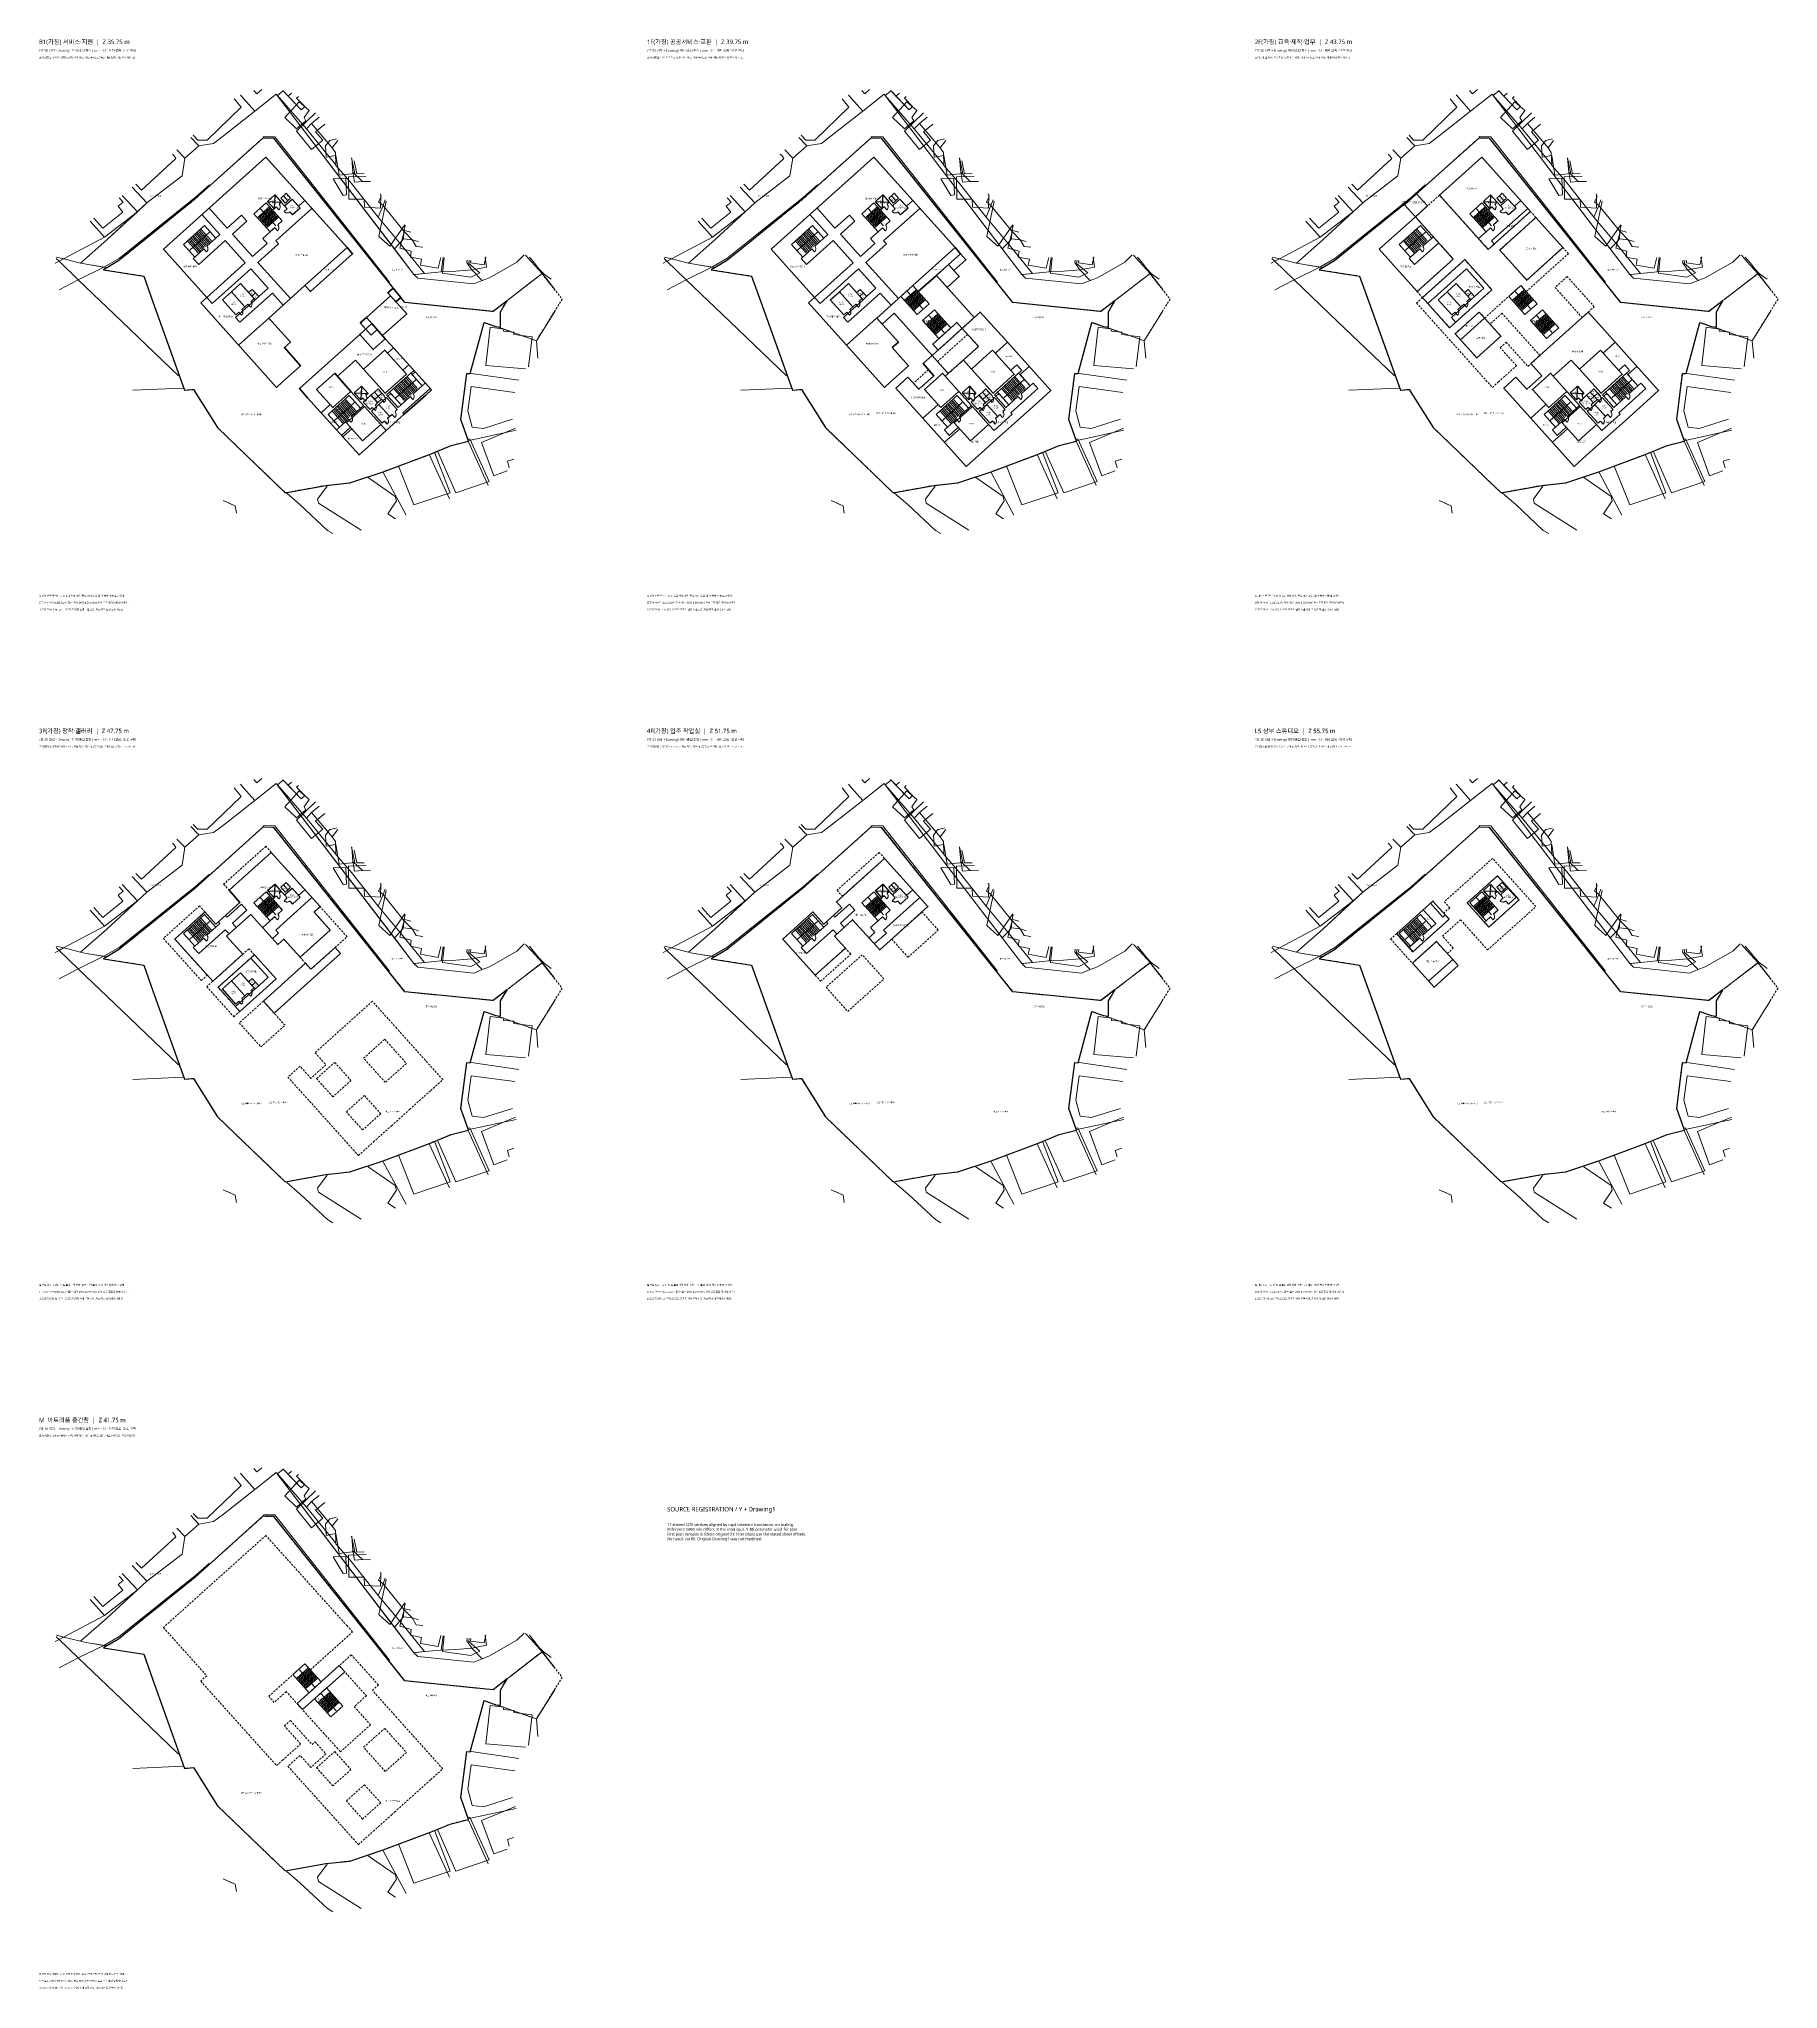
# Model space of a CAD drawing. Header units: millimetres. Extents: x -71723 to 357366, y 1091193 to 1572246.
import ezdxf

# ---------------------------------------------------------------- set-up
doc = ezdxf.new("R2010")
doc.units = ezdxf.units.MM
doc.linetypes.add('PLAN_DASH', pattern=[800, 500, -300])
for name, color, linetype, lineweight in [('L0_CONTEXT', 8, 'Continuous', 9), ('L0_CORE', 7, 'Continuous', 25), ('L0_DOOR', 7, 'Continuous', 13), ('L0_EPS_PS', 7, 'Continuous', 18), ('L0_OUTLINE', 7, 'Continuous', 35), ('L0_PARTITION', 7, 'Continuous', 18), ('L0_SITE_3D', 7, 'Continuous', 25), ('L0_SITE_DWG_REF', 8, 'PLAN_DASH', 13), ('L0_STAIR', 7, 'Continuous', 13), ('L0_TEXT', 7, 'Continuous', 13), ('L0_VOID_ROOF', 8, 'PLAN_DASH', 13), ('L1_CONTEXT', 8, 'Continuous', 9), ('L1_CORE', 7, 'Continuous', 25), ('L1_DOOR', 7, 'Continuous', 13), ('L1_EPS_PS', 7, 'Continuous', 18), ('L1_OUTLINE', 7, 'Continuous', 35), ('L1_PARTITION', 7, 'Continuous', 18), ('L1_SITE_3D', 7, 'Continuous', 25), ('L1_SITE_DWG_REF', 8, 'PLAN_DASH', 13), ('L1_STAIR', 7, 'Continuous', 13), ('L1_TEXT', 7, 'Continuous', 13), ('L1_VOID_ROOF', 8, 'PLAN_DASH', 13), ('L2_CONTEXT', 8, 'Continuous', 9), ('L2_CORE', 7, 'Continuous', 25), ('L2_DOOR', 7, 'Continuous', 13), ('L2_EPS_PS', 7, 'Continuous', 18), ('L2_OUTLINE', 7, 'Continuous', 35), ('L2_PARTITION', 7, 'Continuous', 18), ('L2_SITE_3D', 7, 'Continuous', 25), ('L2_SITE_DWG_REF', 8, 'PLAN_DASH', 13), ('L2_STAIR', 7, 'Continuous', 13), ('L2_TEXT', 7, 'Continuous', 13), ('L2_VOID_ROOF', 8, 'PLAN_DASH', 13), ('L3_CONTEXT', 8, 'Continuous', 9), ('L3_CORE', 7, 'Continuous', 25), ('L3_DOOR', 7, 'Continuous', 13), ('L3_EPS_PS', 7, 'Continuous', 18), ('L3_OUTLINE', 7, 'Continuous', 35), ('L3_PARTITION', 7, 'Continuous', 18), ('L3_SITE_3D', 7, 'Continuous', 25), ('L3_SITE_DWG_REF', 8, 'PLAN_DASH', 13), ('L3_STAIR', 7, 'Continuous', 13), ('L3_TEXT', 7, 'Continuous', 13), ('L3_VOID_ROOF', 8, 'PLAN_DASH', 13), ('L4_CONTEXT', 8, 'Continuous', 9), ('L4_CORE', 7, 'Continuous', 25), ('L4_DOOR', 7, 'Continuous', 13), ('L4_EPS_PS', 7, 'Continuous', 18), ('L4_OUTLINE', 7, 'Continuous', 35), ('L4_PARTITION', 7, 'Continuous', 18), ('L4_SITE_3D', 7, 'Continuous', 25), ('L4_SITE_DWG_REF', 8, 'PLAN_DASH', 13), ('L4_STAIR', 7, 'Continuous', 13), ('L4_TEXT', 7, 'Continuous', 13), ('L4_VOID_ROOF', 8, 'PLAN_DASH', 13), ('L5_CONTEXT', 8, 'Continuous', 9), ('L5_CORE', 7, 'Continuous', 25), ('L5_DOOR', 7, 'Continuous', 13), ('L5_EPS_PS', 7, 'Continuous', 18), ('L5_OUTLINE', 7, 'Continuous', 35), ('L5_PARTITION', 7, 'Continuous', 18), ('L5_SITE_3D', 7, 'Continuous', 25), ('L5_SITE_DWG_REF', 8, 'PLAN_DASH', 13), ('L5_STAIR', 7, 'Continuous', 13), ('L5_TEXT', 7, 'Continuous', 13), ('L5_VOID_ROOF', 8, 'PLAN_DASH', 13), ('M_CONTEXT', 8, 'Continuous', 9), ('M_OUTLINE', 7, 'Continuous', 35), ('M_SITE_3D', 7, 'Continuous', 25), ('M_SITE_DWG_REF', 8, 'PLAN_DASH', 13), ('M_STAIR', 7, 'Continuous', 13), ('M_TEXT', 7, 'Continuous', 13), ('M_VOID_ROOF', 8, 'PLAN_DASH', 13), ('SOURCE_NOTES', 7, 'Continuous', 18)]:
    doc.layers.add(name, color=color, linetype=linetype, lineweight=lineweight)
doc.styles.add('KOREAN', font='malgun.ttf')

msp = doc.modelspace()

# ---------------------------------------------------------------- linework, layer by layer
at = {"layer": 'L0_CONTEXT'}
for points in [[(-11579, 1559536), (-11483, 1559418), (-12898, 1558285), (-13184, 1558609), (-18469, 1554408), (-21235, 1557541), (-22021, 1558431)], [(-16765, 1559781), (-17978, 1558742), (-18720, 1559579)], [(-2602, 1552960), (-4469, 1551439), (-5739, 1550069), (-12898, 1558285), (-11483, 1559418)], [(-9427, 1558915), (-10281, 1558164), (-11483, 1559418), (-11579, 1559536)], [(-11483, 1559418), (-7050, 1554790), (-6157, 1555628), (-8184, 1557673), (-7720, 1558087)], [(-10281, 1558164), (-9427, 1558915)], [(-61445, 1516973), (-54961, 1522684), (-45090, 1531810), (-36435, 1538458), (-35703, 1542838), (-32284, 1545883), (-28679, 1546499), (-26228, 1548338), (-18469, 1554408), (-13184, 1558609), (20800, 1514150), (21716, 1513255), (35540, 1511832), (37643, 1512683), (39419, 1513348), (46187, 1517208), (48021, 1519013)], [(-22021, 1558431), (-21235, 1557541), (-18469, 1554408), (-26228, 1548338), (-28679, 1546499), (-32284, 1545883), (-34231, 1547983)], [(-23566, 1557480), (-21864, 1555412), (-30254, 1547310), (-32550, 1547310)], [(15970, 1520468), (-13184, 1558609), (-12898, 1558285), (-5739, 1550069), (1541, 1541172), (1539, 1541036), (5061, 1537008), (11953, 1528280), (17327, 1521906), (15970, 1520468)], [(-5084, 1554635), (-6320, 1552859), (-5878, 1552082), (-8175, 1550085), (-11089, 1552859), (-7556, 1556744), (-5084, 1554635)], [(-7720, 1558087), (-8184, 1557673), (-6157, 1555628), (-7050, 1554790), (-10281, 1558164)], [(-1213, 1551219), (-3494, 1549308), (-1727, 1547310), (-4465, 1544979), (-8175, 1549530), (-3487, 1554069)], [(-5739, 1550069), (-4469, 1551439), (625, 1545399), (1426, 1544264), (1541, 1541172), (-5739, 1550069)], [(-4469, 1551439), (-2602, 1552960)], [(1998, 1547195), (625, 1545399), (-4469, 1551439)], [(-37679, 1544885), (-35703, 1542838), (-36435, 1538458), (-45090, 1531810), (-48731, 1535653)], [(-35703, 1542838), (-37679, 1544885)], [(-34231, 1547983), (-32284, 1545883), (-35703, 1542838)], [(-32550, 1547310), (-33659, 1548498)], [(14762, 1512277), (-13500, 1548126), (-16184, 1548185), (-16397, 1547996)], [(2335, 1538653), (1540, 1543536), (-844, 1543092), (-1021, 1545867), (39, 1547199), (1685, 1547587)], [(625, 1545399), (1998, 1547195)], [(12505, 1534025), (12742, 1533346), (12082, 1532086), (13175, 1531173), (11953, 1528280), (5061, 1537008), (1539, 1541036), (1541, 1541172), (1426, 1544264), (625, 1545399)], [(-38379, 1543425), (-37938, 1542759), (-46416, 1534990), (-47800, 1536404)], [(-38806, 1543873), (-38379, 1543425)], [(5404, 1542926), (6221, 1539097), (2335, 1538653)], [(5443, 1542877), (5721, 1539357), (6149, 1536967), (8061, 1537132), (10080, 1537065)], [(10080, 1537065), (8061, 1537132), (5721, 1539357), (5443, 1542877)], [(8517, 1539025), (6663, 1538986), (6015, 1542160)], [(-29655, 1536232), (-33083, 1533190), (-51972, 1518135), (-55724, 1515970), (-60064, 1516681), (-60857, 1516827), (-61445, 1516973)], [(-55263, 1515894), (-55724, 1515970), (-51972, 1518135), (-46205, 1522731), (-33083, 1533190), (-29655, 1536232)], [(-48731, 1535653), (-45090, 1531810), (-47449, 1529629), (-51197, 1533662)], [(834, 1537765), (4013, 1537876), (4190, 1533769), (3307, 1533658), (834, 1537765)], [(12580, 1530551), (8606, 1530773), (8517, 1532770), (4720, 1532770), (4631, 1538209), (9022, 1538391)], [(5721, 1539357), (8061, 1537132), (6149, 1536967), (5721, 1539357)], [(-51932, 1533069), (-50920, 1531993), (-52157, 1530995), (-51009, 1529552), (-55955, 1525556), (-58203, 1528007)], [(-51197, 1533662), (-47449, 1529629), (-55576, 1523373)], [(13175, 1531173), (18319, 1524801), (18223, 1522963), (17327, 1521906), (11953, 1528280), (13175, 1531173)], [(13685, 1532547), (13175, 1531173), (12082, 1532086), (12742, 1533346), (12505, 1534025)], [(18576, 1526417), (14876, 1521116), (12138, 1523558), (13951, 1532214)], [(12617, 1533886), (12580, 1530551)], [(18666, 1526304), (18319, 1524801), (13175, 1531173), (13685, 1532547)], [(-59102, 1527320), (-55576, 1523373), (-65648, 1518018), (-65846, 1518066), (-65995, 1518104), (-67410, 1518456)], [(-65648, 1518018), (-55576, 1523373), (-47449, 1529629), (-54960, 1522685), (-54961, 1522684), (-61445, 1516973), (-65632, 1518014), (-65648, 1518018)], [(-55576, 1523373), (-59102, 1527320)], [(22383, 1516455), (22648, 1517898), (19910, 1518453), (20087, 1519896), (17349, 1520673), (18497, 1525001), (20019, 1524608)], [(21893, 1522259), (20379, 1522723), (18319, 1524801), (18666, 1526304)], [(15970, 1520468), (17327, 1521906), (23419, 1514423), (21181, 1514190), (20800, 1514150), (15970, 1520468)], [(28024, 1518316), (27532, 1514804), (23419, 1514423), (17327, 1521906), (18223, 1522963)], [(18319, 1524801), (20379, 1522723), (18223, 1522963), (18319, 1524801)], [(18223, 1522963), (20379, 1522723), (21377, 1521052), (22997, 1520876)], [(22997, 1520876), (21377, 1521052), (20379, 1522723), (21893, 1522259)], [(-67494, 1518102), (-66780, 1517417), (-67712, 1516922)], [(-67712, 1516922), (-66780, 1517417), (-62034, 1512870), (-66762, 1510397)], [(-66780, 1517417), (-67494, 1518102)], [(-67411, 1518451), (-65995, 1518104), (-65846, 1518066), (-65648, 1518018), (-66780, 1517417)], [(-66780, 1517417), (-65648, 1518018), (-65632, 1518014), (-61445, 1516973), (-60858, 1516827), (-60064, 1516681), (-55965, 1516009), (-55724, 1515970), (-62034, 1512870), (-66780, 1517417)], [(-37286, 1489156), (-51289, 1502572), (-62034, 1512870), (-55724, 1515970)], [(-55724, 1515970), (-55263, 1515894)], [(27432, 1518375), (26799, 1515678), (22383, 1516455)], [(33924, 1517722), (33841, 1517096), (35068, 1515310), (31099, 1514986), (27532, 1514804), (28024, 1518316)], [(37044, 1514568), (34836, 1513458), (27859, 1514457), (28255, 1518292)], [(38352, 1518429), (38723, 1515979), (35068, 1515310), (33841, 1517096), (33924, 1517722)], [(34409, 1517674), (34306, 1516899), (37044, 1514568)], [(38551, 1518535), (38104, 1516566), (34748, 1517010), (34820, 1517632)], [(48021, 1519013), (46187, 1517208), (39419, 1513348), (37643, 1512683), (35068, 1515310), (38723, 1515979), (38352, 1518429)], [(48335, 1518889), (49698, 1517395), (52418, 1514409), (52458, 1514366), (44015, 1507890)], [(55539, 1510452), (53797, 1512664), (52421, 1514412), (49698, 1517395), (48335, 1518889)], [(54668, 1512971), (53613, 1513755), (52726, 1514401), (51647, 1515541), (50644, 1516830), (49298, 1518450)], [(-66762, 1510397), (-62034, 1512870), (-51289, 1502572), (-37285, 1489153)], [(27532, 1514804), (31099, 1514986), (35068, 1515310), (37643, 1512683), (35540, 1511832), (21716, 1513255), (20800, 1514150), (23419, 1514423), (27532, 1514804)], [(44016, 1507890), (52458, 1514366), (55539, 1510451)], [(38545, 1491704), (39605, 1501138), (42961, 1500694), (42873, 1500140), (45434, 1499918), (45434, 1499363), (49938, 1498808), (49031, 1491346)], [(55529, 1505022), (50999, 1497803), (42154, 1500973)], [(42154, 1500973), (50999, 1497803), (51367, 1493470)], [(51367, 1493470), (50999, 1497803), (55529, 1505022)], [(48302, 1490873), (38545, 1491704)], [(45112, 1478423), (37927, 1476166), (35189, 1476499), (34130, 1480494), (34924, 1486488), (45724, 1485048)], [(46657, 1488045), (34895, 1489750)], [(-48544, 1485593), (-36208, 1486144)], [(34329, 1473538), (34571, 1473613), (39340, 1463069), (31127, 1460294), (26657, 1470386)], [(39107, 1462065), (34286, 1472836)], [(34443, 1473220), (45981, 1475723)], [(43775, 1465705), (40488, 1464512), (37486, 1472725), (45852, 1476230)], [(25970, 1470105), (29714, 1460294), (20794, 1457298), (17046, 1466717)], [(29539, 1458816), (24634, 1469561)], [(45424, 1468597), (43845, 1468064), (44313, 1466466)], [(9476, 1464034), (16201, 1459406), (16466, 1458297), (14346, 1455078), (16256, 1453858)], [(18842, 1454789), (13225, 1465286)], [(-23022, 1455254), (-23292, 1457043), (-26278, 1458383)], [(-26278, 1458383), (-24686, 1457669), (-23292, 1457043), (-23022, 1455254)], [(-10600, 1460189), (-7358, 1457395), (-542, 1451025), (821, 1450242)], [(7736, 1451075), (-2787, 1457742), (-2964, 1458741), (-633, 1461954)]]:
    msp.add_lwpolyline(points, dxfattribs=at)
at = {"layer": 'L0_CORE'}
for points in [[(-13561, 1525687), (-14672, 1524689), (-18682, 1529152), (-15707, 1531825)], [(-15707, 1531825), (-11697, 1527362), (-12808, 1526364)], [(-13215, 1530838), (-13731, 1530374), (-15335, 1532160), (-13550, 1533764)], [(-15052, 1532144), (-12228, 1531993)], [(-13565, 1533481), (-13716, 1530657)], [(-13550, 1533764), (-11946, 1531978), (-12462, 1531515)], [(-10479, 1530346), (-11144, 1531086), (-9284, 1532757)], [(-9284, 1532757), (-7279, 1530525), (-9138, 1528854), (-9803, 1529594)], [(-31047, 1520461), (-33274, 1518460), (-36081, 1521584), (-30874, 1526263)], [(-30874, 1526263), (-28067, 1523139), (-30294, 1521138)], [(-20161, 1506850), (-20901, 1506186), (-24243, 1509905), (-22011, 1511910)], [(-22011, 1511910), (-18669, 1508191), (-19409, 1507527)], [(-22393, 1504845), (-23132, 1504181), (-26474, 1507900), (-24243, 1509905)], [(-24243, 1509905), (-20901, 1506186), (-21640, 1505522)], [(8199, 1483666), (7682, 1483202), (6078, 1484988), (7864, 1486592)], [(7864, 1486592), (9468, 1484806), (8951, 1484343)], [(19832, 1484036), (17604, 1482035), (14797, 1485159), (20004, 1489837)], [(20004, 1489837), (22811, 1486713), (20584, 1484712)], [(4664, 1478473), (2437, 1476472), (-370, 1479596), (4836, 1484275)], [(4836, 1484275), (7644, 1481151), (5417, 1479150)], [(6361, 1484972), (9185, 1484821)], [(7848, 1486309), (7698, 1483485)], [(10516, 1481312), (9962, 1480815), (8292, 1482674), (10151, 1484345)], [(10151, 1484345), (11822, 1482485), (11269, 1481988)], [(13523, 1477965), (12970, 1477467), (10297, 1480443), (12156, 1482113)], [(12785, 1483350), (12715, 1483287), (11979, 1484106), (12049, 1484168)], [(15383, 1479635), (14830, 1479138), (12156, 1482113), (14016, 1483784)], [(12156, 1482113), (14830, 1479138), (14276, 1478641)], [(12802, 1484845), (12872, 1484908)], [(12872, 1484908), (13607, 1484089), (13537, 1484027)], [(14016, 1483784), (16689, 1480809), (16136, 1480312)]]:
    msp.add_lwpolyline(points, dxfattribs=at)
at = {"layer": 'L0_DOOR'}
for points in [[(-13210, 1530842), (-12542, 1530098)], [(-12466, 1531511), (-12385, 1531408), (-12319, 1531295), (-12267, 1531175), (-12232, 1531049), (-12213, 1530920), (-12211, 1530789), (-12227, 1530659), (-12259, 1530532), (-12308, 1530411), (-12372, 1530297), (-12450, 1530192), (-12542, 1530098)], [(-10475, 1530342), (-11219, 1529674)], [(-13556, 1525691), (-12888, 1524948)], [(-12812, 1526360), (-12731, 1526257), (-12665, 1526144), (-12613, 1526024), (-12578, 1525898), (-12559, 1525769), (-12558, 1525638), (-12573, 1525508), (-12605, 1525381), (-12654, 1525260), (-12718, 1525146), (-12796, 1525041), (-12888, 1524948)], [(-9807, 1529598), (-9910, 1529517), (-10022, 1529450), (-10142, 1529399), (-10268, 1529364), (-10398, 1529345), (-10529, 1529343), (-10658, 1529359), (-10785, 1529391), (-10907, 1529440), (-11021, 1529504), (-11125, 1529582), (-11219, 1529674)], [(-31043, 1520465), (-30374, 1519722)], [(-30299, 1521134), (-30218, 1521031), (-30151, 1520918), (-30100, 1520798), (-30064, 1520672), (-30046, 1520543), (-30044, 1520412), (-30060, 1520282), (-30092, 1520155), (-30141, 1520034), (-30205, 1519920), (-30283, 1519815), (-30374, 1519722)], [(-20157, 1506854), (-19489, 1506110)], [(-19413, 1507523), (-19332, 1507420), (-19266, 1507307), (-19214, 1507187), (-19179, 1507061), (-19160, 1506932), (-19158, 1506801), (-19174, 1506671), (-19206, 1506544), (-19255, 1506423), (-19319, 1506309), (-19397, 1506204), (-19489, 1506110)], [(-22389, 1504849), (-21720, 1504105)], [(-21645, 1505518), (-21564, 1505415), (-21497, 1505302), (-21446, 1505182), (-21410, 1505056), (-21392, 1504927), (-21390, 1504796), (-21405, 1504666), (-21438, 1504539), (-21486, 1504418), (-21550, 1504304), (-21629, 1504199), (-21720, 1504105)], [(8203, 1483670), (8871, 1482926)], [(8947, 1484339), (9028, 1484236), (9095, 1484123), (9146, 1484003), (9181, 1483877), (9200, 1483748), (9202, 1483617), (9186, 1483487), (9154, 1483360), (9105, 1483239), (9041, 1483125), (8963, 1483020), (8871, 1482926)], [(11264, 1481984), (11345, 1481881), (11412, 1481769), (11463, 1481649), (11499, 1481523), (11517, 1481393), (11519, 1481262), (11503, 1481133), (11471, 1481006), (11422, 1480884), (11358, 1480770), (11280, 1480666), (11189, 1480572)], [(12789, 1483354), (13457, 1482610)], [(13533, 1484023), (13614, 1483920), (13680, 1483807), (13732, 1483687), (13767, 1483561), (13786, 1483432), (13788, 1483301), (13772, 1483171), (13740, 1483044), (13691, 1482923), (13627, 1482809), (13549, 1482704), (13457, 1482610)], [(19836, 1484040), (20504, 1483296)], [(20580, 1484708), (20661, 1484605), (20727, 1484493), (20779, 1484373), (20814, 1484247), (20833, 1484117), (20835, 1483986), (20819, 1483857), (20787, 1483730), (20738, 1483608), (20674, 1483494), (20596, 1483390), (20504, 1483296)], [(4668, 1478477), (5337, 1477734)], [(5412, 1479146), (5493, 1479043), (5560, 1478930), (5611, 1478810), (5647, 1478684), (5665, 1478555), (5667, 1478424), (5651, 1478294), (5619, 1478167), (5570, 1478046), (5506, 1477932), (5428, 1477827), (5337, 1477734)], [(10520, 1481316), (11189, 1480572)], [(13528, 1477969), (14196, 1477225)], [(14272, 1478637), (14353, 1478534), (14419, 1478422), (14471, 1478301), (14506, 1478175), (14525, 1478046), (14526, 1477915), (14511, 1477785), (14479, 1477659), (14430, 1477537), (14366, 1477423), (14288, 1477318), (14196, 1477225)], [(15388, 1479639), (16056, 1478896)], [(16131, 1480308), (16212, 1480205), (16279, 1480092), (16331, 1479972), (16366, 1479846), (16385, 1479717), (16386, 1479586), (16371, 1479456), (16338, 1479329), (16290, 1479208), (16226, 1479094), (16147, 1478989), (16056, 1478896)]]:
    msp.add_lwpolyline(points, dxfattribs=at)
at = {"layer": 'L0_EPS_PS'}
for points in [[(-11364, 1533576), (-10295, 1532386), (-10965, 1531784), (-12034, 1532974), (-11364, 1533576)], [(-10695, 1534178), (-9626, 1532987), (-10295, 1532386), (-11364, 1533576), (-10695, 1534178)], [(-19113, 1510481), (-18311, 1509588), (-19204, 1508786), (-20006, 1509679), (-19113, 1510481)], [(-18311, 1509588), (-17509, 1508695), (-18402, 1507893), (-19204, 1508786), (-18311, 1509588)], [(11044, 1485147), (11979, 1484106), (11087, 1483304), (10151, 1484345), (11044, 1485147)], [(11936, 1485949), (12872, 1484908), (11979, 1484106), (11044, 1485147), (11936, 1485949)], [(11979, 1484106), (12715, 1483287), (11822, 1482485), (11087, 1483304), (11979, 1484106)]]:
    msp.add_lwpolyline(points, dxfattribs=at)
at = {"layer": 'L0_OUTLINE'}
for points in [[(-31827, 1507124), (-13112, 1486296), (-11625, 1487633), (-7162, 1491643), (-11172, 1496106), (-9684, 1497443), (-15031, 1503394), (-6105, 1511414), (-4768, 1509926), (5645, 1519283), (4309, 1520771), (-15742, 1543086), (-41033, 1520362), (-30339, 1508461), (-31827, 1507124)], [(17546, 1508467), (15672, 1510816), (14334, 1509614), (16339, 1507382), (17546, 1508467)], [(13062, 1499060), (19013, 1504407), (15002, 1508870), (9052, 1503523), (13062, 1499060)], [(10755, 1495643), (13730, 1498316), (10388, 1502035), (7413, 1499362), (10755, 1495643)], [(10238, 1499211), (11725, 1500548), (9052, 1503523), (7564, 1502186), (10238, 1499211)], [(13730, 1498316), (10755, 1495643), (9418, 1497130), (7413, 1499362), (-7464, 1485995), (-5459, 1483763), (7240, 1469630), (9472, 1471635), (13935, 1475645), (18398, 1479656), (23605, 1484334), (25092, 1485671), (15067, 1496828), (13730, 1498316)], [(12092, 1494155), (13579, 1495492), (18926, 1489541), (13719, 1484862), (8372, 1490813), (12092, 1494155)], [(13579, 1495492), (8372, 1490813), (13719, 1484862), (18926, 1489541), (13579, 1495492)], [(3909, 1486803), (5246, 1485315), (783, 1481305), (-3227, 1485768), (1236, 1489778), (3909, 1486803)], [(5246, 1485315), (1236, 1489778), (-3227, 1485768), (783, 1481305), (5246, 1485315)], [(8588, 1481596), (12598, 1477133), (8135, 1473123), (4125, 1477586), (8588, 1481596)]]:
    msp.add_lwpolyline(points, dxfattribs=at)
at = {"layer": 'L0_PARTITION'}
for points in [[(-29725, 1530520), (-25315, 1525612)], [(-18682, 1529152), (-15707, 1531825)], [(-15707, 1531825), (-14103, 1530040)], [(-15335, 1532160), (-13550, 1533764)], [(-13731, 1530374), (-15335, 1532160)], [(-14103, 1530040), (-13731, 1530374)], [(-14103, 1530040), (-11697, 1527362)], [(-13215, 1530838), (-13731, 1530374)], [(-13550, 1533764), (-11946, 1531978)], [(-4382, 1530440), (-13306, 1522421)], [(-11946, 1531978), (-12462, 1531515)], [(-12034, 1532974), (-11364, 1533576)], [(-10969, 1531789), (-12034, 1532974)], [(-11946, 1531978), (-11144, 1531086)], [(-11364, 1533576), (-10695, 1534178)], [(-11364, 1533576), (-10299, 1532390)], [(-11144, 1531086), (-9284, 1532757)], [(-10479, 1530346), (-11144, 1531086)], [(-10695, 1534178), (-9630, 1532992)], [(-9284, 1532757), (-7680, 1530971)], [(-7279, 1530525), (-9138, 1528854)], [(-7680, 1530971), (-6119, 1532374)], [(-7680, 1530971), (-7279, 1530525)], [(-36081, 1521584), (-30874, 1526263)], [(-27100, 1524008), (-31510, 1528916)], [(-30874, 1526263), (-28067, 1523139)], [(-25315, 1525612), (-21745, 1528820)], [(-20408, 1527332), (-23978, 1524124)], [(-21745, 1528820), (-20408, 1527332)], [(-14672, 1524689), (-18682, 1529152)], [(-13561, 1525687), (-14672, 1524689)], [(-11697, 1527362), (-12808, 1526364)], [(-9539, 1529301), (-9803, 1529594)], [(-9138, 1528854), (-9539, 1529301)], [(-33274, 1518460), (-36081, 1521584)], [(-31047, 1520461), (-33274, 1518460)], [(-25764, 1522520), (-32309, 1516638)], [(-28067, 1523139), (-30294, 1521138)], [(-28067, 1523139), (-27100, 1524008)], [(-20818, 1517016), (-25764, 1522520)], [(-23978, 1524124), (-19033, 1518620)], [(-19033, 1518620), (-15462, 1521828)], [(-12638, 1521677), (-17696, 1517132)], [(-16532, 1523018), (-14672, 1524689)], [(-15462, 1521828), (-16532, 1523018)], [(-13306, 1522421), (-12638, 1521677)], [(-6104, 1511415), (4307, 1520770)], [(-33646, 1518126), (-33274, 1518460)], [(-32309, 1516638), (-33646, 1518126)], [(-30337, 1508462), (-20818, 1517016)], [(-19481, 1515528), (-29002, 1506973)], [(-15204, 1510767), (-19481, 1515528)], [(-17696, 1517132), (-9677, 1508207)], [(-24243, 1509905), (-22011, 1511910)], [(-22011, 1511910), (-20006, 1509679)], [(-17509, 1508695), (-15204, 1510767)], [(-29002, 1506973), (-30338, 1508459)], [(-26474, 1507900), (-24243, 1509905)], [(-23132, 1504181), (-26474, 1507900)], [(-24243, 1509905), (-20901, 1506186)], [(-23237, 1503549), (-18402, 1507893)], [(-14134, 1509577), (-22168, 1502359)], [(-20901, 1506186), (-21640, 1505522)], [(-20161, 1506850), (-20901, 1506186)], [(-20006, 1509679), (-19113, 1510481)], [(-20006, 1509679), (-19204, 1508786)], [(-18669, 1508191), (-19409, 1507527)], [(-19134, 1508849), (-19204, 1508786)], [(-19204, 1508786), (-18669, 1508191)], [(-19113, 1510481), (-18311, 1509588)], [(-18402, 1507893), (-18669, 1508191)], [(-18332, 1507956), (-18402, 1507893)], [(-18311, 1509588), (-18381, 1509525)], [(-18311, 1509588), (-17509, 1508695)], [(-17509, 1508695), (-17579, 1508633)], [(-11462, 1506603), (-14134, 1509577)], [(-22168, 1502359), (-23237, 1503549)], [(-22393, 1504845), (-23132, 1504181)], [(-22468, 1496711), (-15033, 1503392)], [(14249, 1494749), (15734, 1496083)], [(1906, 1489036), (6367, 1493045)], [(6367, 1493045), (8371, 1490815)], [(18059, 1490509), (19544, 1491843)], [(6078, 1484988), (7864, 1486592)], [(7864, 1486592), (9468, 1484806)], [(14797, 1485159), (20004, 1489837)], [(20747, 1490504), (20004, 1489837)], [(20004, 1489837), (20338, 1489465)], [(20338, 1489465), (21081, 1490132)], [(20338, 1489465), (22811, 1486713)], [(22811, 1486713), (20584, 1484712)], [(22811, 1486713), (23554, 1487380)], [(-2115, 1480045), (113, 1482048)], [(-370, 1479596), (4836, 1484275)], [(4836, 1484275), (7644, 1481151)], [(8387, 1481819), (5247, 1485314)], [(7682, 1483202), (6078, 1484988)], [(7644, 1481151), (8387, 1481819)], [(8199, 1483666), (7682, 1483202)], [(8292, 1482674), (10151, 1484345)], [(9962, 1480815), (8292, 1482674)], [(9468, 1484806), (8951, 1484343)], [(10151, 1484345), (11044, 1485147)], [(10151, 1484345), (11087, 1483304)], [(10297, 1480443), (12156, 1482113)], [(11044, 1485147), (11936, 1485949)], [(11044, 1485147), (11979, 1484106)], [(11157, 1483366), (11087, 1483304)], [(11087, 1483304), (11822, 1482485)], [(11822, 1482485), (11269, 1481988)], [(11892, 1482548), (11822, 1482485)], [(11979, 1484106), (11909, 1484043)], [(11936, 1485949), (12872, 1484908)], [(12049, 1484168), (11979, 1484106)], [(11979, 1484106), (12715, 1483287)], [(12156, 1482113), (14016, 1483784)], [(12156, 1482113), (14830, 1479138)], [(12715, 1483287), (12645, 1483225)], [(12785, 1483350), (12715, 1483287)], [(12872, 1484908), (12802, 1484845)], [(12872, 1484908), (13607, 1484089)], [(13607, 1484089), (13537, 1484027)], [(14016, 1483784), (16689, 1480809)], [(14797, 1485159), (14054, 1484490)], [(14054, 1484490), (14388, 1484119)], [(14388, 1484119), (15132, 1484787)], [(14388, 1484119), (16861, 1481366)], [(15132, 1484787), (14797, 1485159)], [(17604, 1482035), (15132, 1484787)], [(16861, 1481366), (17604, 1482035)], [(19832, 1484036), (17604, 1482035)], [(24757, 1486041), (18064, 1480027)], [(2437, 1476472), (-370, 1479596)], [(4664, 1478473), (2437, 1476472)], [(7644, 1481151), (5417, 1479150)], [(10516, 1481312), (9962, 1480815)], [(12970, 1477467), (10297, 1480443)], [(13934, 1475647), (12599, 1477132)], [(13523, 1477965), (12970, 1477467)], [(14830, 1479138), (14276, 1478641)], [(15383, 1479635), (14830, 1479138)], [(16689, 1480809), (16136, 1480312)], [(18064, 1480027), (18397, 1479657)], [(1694, 1475805), (2437, 1476472)], [(5126, 1476469), (2897, 1474466)], [(3232, 1474094), (5460, 1476097)]]:
    msp.add_lwpolyline(points, dxfattribs=at)
at = {"layer": 'L0_SITE_3D'}
msp.add_lwpolyline([(18551, 1507208), (-13801, 1547755), (-16484, 1547797), (-33292, 1532694), (-46350, 1522153), (-52089, 1517520), (-55828, 1515332), (-45883, 1513764), (-43619, 1507440), (-35811, 1485629), (-33604, 1485818), (-27684, 1476378), (-10980, 1460324), (-945, 1462122), (4976, 1462743), (13186, 1465484), (24629, 1469773), (29993, 1471965), (34294, 1473044), (32366, 1478406), (33835, 1489745), (34671, 1489688), (38084, 1502345), (40963, 1501332), (42168, 1501172), (42168, 1504953), (42833, 1506065), (43854, 1507773), (40311, 1505020), (18551, 1507208)], dxfattribs=at)
at = {"layer": 'L0_SITE_DWG_REF'}
msp.add_lwpolyline([(18551, 1507208), (40311, 1505020), (52358, 1514380), (57366, 1508093), (50999, 1497803), (38084, 1502345), (34671, 1489688), (33835, 1489745), (32366, 1478406), (34294, 1473044), (29993, 1471965), (24629, 1469773), (13186, 1465484), (4976, 1462743), (-945, 1462122), (-10980, 1460324), (-27684, 1476378), (-33604, 1485818), (-35811, 1485629), (-43619, 1507440), (-45883, 1513764), (-55828, 1515332), (-52089, 1517520), (-46350, 1522153), (-33292, 1532694), (-16484, 1547797), (-13801, 1547755), (18551, 1507208)], dxfattribs=at)
at = {"layer": 'L0_STAIR'}
for points in [[(-17664, 1528319), (-14987, 1530725)], [(-17458, 1528089), (-14780, 1530495)], [(-17251, 1527859), (-14573, 1530265)], [(-17061, 1530340), (-13318, 1526174)], [(-17045, 1527629), (-14367, 1530035)], [(-16838, 1527399), (-14160, 1529805)], [(-32005, 1524978), (-29466, 1522151)], [(-31708, 1525245), (-29168, 1522419)], [(-16632, 1527169), (-13954, 1529575)], [(-16425, 1526939), (-13747, 1529345)], [(-16218, 1526709), (-13541, 1529115)], [(-16012, 1526479), (-13334, 1528885)], [(-15805, 1526249), (-13127, 1528655)], [(-15599, 1526019), (-12921, 1528426)], [(-15392, 1525790), (-12714, 1528196)], [(-34981, 1522305), (-32441, 1519478)], [(-34683, 1522572), (-32143, 1519745)], [(-34529, 1520156), (-29620, 1524567)], [(-34386, 1522839), (-31846, 1520013)], [(-34088, 1523107), (-31548, 1520280)], [(-33791, 1523374), (-31251, 1520547)], [(-33493, 1523641), (-30953, 1520815)], [(-33195, 1523909), (-30656, 1521082)], [(-32898, 1524176), (-30358, 1521349)], [(-32600, 1524443), (-30061, 1521617)], [(-32303, 1524711), (-29763, 1521884)], [(16350, 1483730), (21259, 1488142)], [(16791, 1486681), (19330, 1483854)], [(17088, 1486948), (19628, 1484122)], [(17386, 1487216), (19925, 1484389)], [(17683, 1487483), (20223, 1484656)], [(17981, 1487750), (20521, 1484924)], [(18278, 1488018), (20818, 1485191)], [(18576, 1488285), (21116, 1485458)], [(18873, 1488552), (21413, 1485726)], [(19171, 1488820), (21711, 1485993)], [(1182, 1478168), (6091, 1482579)], [(2218, 1481653), (4758, 1478827)], [(2516, 1481921), (5055, 1479094)], [(2813, 1482188), (5353, 1479361)], [(3111, 1482455), (5650, 1479629)], [(3408, 1482723), (5948, 1479896)], [(3706, 1482990), (6245, 1480163)], [(4003, 1483257), (6543, 1480431)], [(15898, 1485879), (18438, 1483052)], [(16196, 1486146), (18735, 1483320)], [(16493, 1486414), (19033, 1483587)], [(730, 1480317), (3270, 1477490)], [(1028, 1480584), (3568, 1477757)], [(1325, 1480851), (3865, 1478025)], [(1623, 1481119), (4163, 1478292)], [(1920, 1481386), (4460, 1478559)]]:
    msp.add_lwpolyline(points, dxfattribs=at)
at = {"layer": 'L1_CONTEXT'}
for points in [[(138421, 1559536), (138517, 1559418), (137102, 1558285), (136816, 1558609), (131531, 1554408), (128765, 1557541), (127979, 1558431)], [(133235, 1559781), (132022, 1558742), (131280, 1559579)], [(147398, 1552960), (145531, 1551439), (144261, 1550069), (137102, 1558285), (138517, 1559418)], [(140573, 1558915), (139719, 1558164), (138517, 1559418), (138421, 1559536)], [(138517, 1559418), (142950, 1554790), (143843, 1555628), (141816, 1557673), (142280, 1558087)], [(139719, 1558164), (140573, 1558915)], [(88555, 1516973), (95039, 1522684), (104910, 1531810), (113565, 1538458), (114297, 1542838), (117716, 1545883), (121321, 1546499), (123772, 1548338), (131531, 1554408), (136816, 1558609), (170800, 1514150), (171716, 1513255), (185540, 1511832), (187643, 1512683), (189419, 1513348), (196187, 1517208), (198021, 1519013)], [(127979, 1558431), (128765, 1557541), (131531, 1554408), (123772, 1548338), (121321, 1546499), (117716, 1545883), (115769, 1547983)], [(126434, 1557480), (128136, 1555412), (119746, 1547310), (117450, 1547310)], [(165970, 1520468), (136816, 1558609), (137102, 1558285), (144261, 1550069), (151541, 1541172), (151539, 1541036), (155061, 1537008), (161953, 1528280), (167327, 1521906), (165970, 1520468)], [(144916, 1554635), (143680, 1552859), (144122, 1552082), (141825, 1550085), (138911, 1552859), (142444, 1556744), (144916, 1554635)], [(142280, 1558087), (141816, 1557673), (143843, 1555628), (142950, 1554790), (139719, 1558164)], [(148787, 1551219), (146506, 1549308), (148273, 1547310), (145535, 1544979), (141825, 1549530), (146513, 1554069)], [(144261, 1550069), (145531, 1551439), (150625, 1545399), (151426, 1544264), (151541, 1541172), (144261, 1550069)], [(145531, 1551439), (147398, 1552960)], [(151998, 1547195), (150625, 1545399), (145531, 1551439)], [(112321, 1544885), (114297, 1542838), (113565, 1538458), (104910, 1531810), (101269, 1535653)], [(114297, 1542838), (112321, 1544885)], [(115769, 1547983), (117716, 1545883), (114297, 1542838)], [(117450, 1547310), (116341, 1548498)], [(164762, 1512277), (136500, 1548126), (133816, 1548185), (133603, 1547996)], [(152335, 1538653), (151540, 1543536), (149156, 1543092), (148979, 1545867), (150039, 1547199), (151685, 1547587)], [(150625, 1545399), (151998, 1547195)], [(162505, 1534025), (162742, 1533346), (162082, 1532086), (163175, 1531173), (161953, 1528280), (155061, 1537008), (151539, 1541036), (151541, 1541172), (151426, 1544264), (150625, 1545399)], [(111621, 1543425), (112062, 1542759), (103584, 1534990), (102200, 1536404)], [(111194, 1543873), (111621, 1543425)], [(155404, 1542926), (156221, 1539097), (152335, 1538653)], [(155443, 1542877), (155721, 1539357), (156149, 1536967), (158061, 1537132), (160080, 1537065)], [(160080, 1537065), (158061, 1537132), (155721, 1539357), (155443, 1542877)], [(158517, 1539025), (156663, 1538986), (156015, 1542160)], [(120345, 1536232), (116917, 1533190), (98028, 1518135), (94276, 1515970), (89936, 1516681), (89143, 1516827), (88555, 1516973)], [(94737, 1515894), (94276, 1515970), (98028, 1518135), (103795, 1522731), (116917, 1533190), (120345, 1536232)], [(101269, 1535653), (104910, 1531810), (102551, 1529629), (98803, 1533662)], [(150834, 1537765), (154013, 1537876), (154190, 1533769), (153307, 1533658), (150834, 1537765)], [(162580, 1530551), (158606, 1530773), (158517, 1532770), (154720, 1532770), (154631, 1538209), (159022, 1538391)], [(155721, 1539357), (158061, 1537132), (156149, 1536967), (155721, 1539357)], [(98068, 1533069), (99080, 1531993), (97843, 1530995), (98991, 1529552), (94045, 1525556), (91797, 1528007)], [(98803, 1533662), (102551, 1529629), (94424, 1523373)], [(163175, 1531173), (168319, 1524801), (168223, 1522963), (167327, 1521906), (161953, 1528280), (163175, 1531173)], [(163685, 1532547), (163175, 1531173), (162082, 1532086), (162742, 1533346), (162505, 1534025)], [(168576, 1526417), (164876, 1521116), (162138, 1523558), (163951, 1532214)], [(162617, 1533886), (162580, 1530551)], [(168666, 1526304), (168319, 1524801), (163175, 1531173), (163685, 1532547)], [(90898, 1527320), (94424, 1523373), (84352, 1518018), (84154, 1518066), (84005, 1518104), (82590, 1518456)], [(84352, 1518018), (94424, 1523373), (102551, 1529629), (95040, 1522685), (95039, 1522684), (88555, 1516973), (84368, 1518014), (84352, 1518018)], [(94424, 1523373), (90898, 1527320)], [(172383, 1516455), (172648, 1517898), (169910, 1518453), (170087, 1519896), (167349, 1520673), (168497, 1525001), (170019, 1524608)], [(171893, 1522259), (170379, 1522723), (168319, 1524801), (168666, 1526304)], [(165970, 1520468), (167327, 1521906), (173419, 1514423), (171181, 1514190), (170800, 1514150), (165970, 1520468)], [(178024, 1518316), (177532, 1514804), (173419, 1514423), (167327, 1521906), (168223, 1522963)], [(168319, 1524801), (170379, 1522723), (168223, 1522963), (168319, 1524801)], [(168223, 1522963), (170379, 1522723), (171377, 1521052), (172997, 1520876)], [(172997, 1520876), (171377, 1521052), (170379, 1522723), (171893, 1522259)], [(82506, 1518102), (83220, 1517417), (82288, 1516922)], [(82288, 1516922), (83220, 1517417), (87966, 1512870), (83238, 1510397)], [(83220, 1517417), (82506, 1518102)], [(82589, 1518451), (84005, 1518104), (84154, 1518066), (84352, 1518018), (83220, 1517417)], [(83220, 1517417), (84352, 1518018), (84368, 1518014), (88555, 1516973), (89142, 1516827), (89936, 1516681), (94035, 1516009), (94276, 1515970), (87966, 1512870), (83220, 1517417)], [(112714, 1489156), (98711, 1502572), (87966, 1512870), (94276, 1515970)], [(94276, 1515970), (94737, 1515894)], [(177432, 1518375), (176799, 1515678), (172383, 1516455)], [(183924, 1517722), (183841, 1517096), (185068, 1515310), (181099, 1514986), (177532, 1514804), (178024, 1518316)], [(187044, 1514568), (184836, 1513458), (177859, 1514457), (178255, 1518292)], [(188352, 1518429), (188723, 1515979), (185068, 1515310), (183841, 1517096), (183924, 1517722)], [(184409, 1517674), (184306, 1516899), (187044, 1514568)], [(188551, 1518535), (188104, 1516566), (184748, 1517010), (184820, 1517632)], [(198021, 1519013), (196187, 1517208), (189419, 1513348), (187643, 1512683), (185068, 1515310), (188723, 1515979), (188352, 1518429)], [(198335, 1518889), (199698, 1517395), (202418, 1514409), (202458, 1514366), (194015, 1507890)], [(205539, 1510452), (203797, 1512664), (202421, 1514412), (199698, 1517395), (198335, 1518889)], [(204668, 1512971), (203613, 1513755), (202726, 1514401), (201647, 1515541), (200644, 1516830), (199298, 1518450)], [(83238, 1510397), (87966, 1512870), (98711, 1502572), (112715, 1489153)], [(177532, 1514804), (181099, 1514986), (185068, 1515310), (187643, 1512683), (185540, 1511832), (171716, 1513255), (170800, 1514150), (173419, 1514423), (177532, 1514804)], [(194016, 1507890), (202458, 1514366), (205539, 1510451)], [(188545, 1491704), (189605, 1501138), (192961, 1500694), (192873, 1500140), (195434, 1499918), (195434, 1499363), (199938, 1498808), (199031, 1491346)], [(205529, 1505022), (200999, 1497803), (192154, 1500973)], [(192154, 1500973), (200999, 1497803), (201367, 1493470)], [(201367, 1493470), (200999, 1497803), (205529, 1505022)], [(198302, 1490873), (188545, 1491704)], [(195112, 1478423), (187927, 1476166), (185189, 1476499), (184130, 1480494), (184924, 1486488), (195724, 1485048)], [(196657, 1488045), (184895, 1489750)], [(101456, 1485593), (113792, 1486144)], [(184329, 1473538), (184571, 1473613), (189340, 1463069), (181127, 1460294), (176657, 1470386)], [(189107, 1462065), (184286, 1472836)], [(184443, 1473220), (195981, 1475723)], [(193775, 1465705), (190488, 1464512), (187486, 1472725), (195852, 1476230)], [(175970, 1470105), (179714, 1460294), (170794, 1457298), (167046, 1466717)], [(179539, 1458816), (174634, 1469561)], [(195424, 1468597), (193845, 1468064), (194313, 1466466)], [(159476, 1464034), (166201, 1459406), (166466, 1458297), (164346, 1455078), (166256, 1453858)], [(168842, 1454789), (163225, 1465286)], [(126978, 1455254), (126708, 1457043), (123722, 1458383)], [(123722, 1458383), (125314, 1457669), (126708, 1457043), (126978, 1455254)], [(139400, 1460189), (142642, 1457395), (149458, 1451025), (150821, 1450242)], [(157736, 1451075), (147213, 1457742), (147036, 1458741), (149367, 1461954)]]:
    msp.add_lwpolyline(points, dxfattribs=at)
at = {"layer": 'L1_CORE'}
for points in [[(136439, 1525687), (135328, 1524689), (131318, 1529152), (134293, 1531825)], [(134293, 1531825), (138303, 1527362), (137192, 1526364)], [(136785, 1530838), (136269, 1530374), (134665, 1532160), (136450, 1533764)], [(134948, 1532144), (137772, 1531993)], [(136435, 1533481), (136284, 1530657)], [(136450, 1533764), (138054, 1531978), (137538, 1531515)], [(139521, 1530346), (138856, 1531086), (140716, 1532757)], [(140716, 1532757), (142721, 1530525), (140862, 1528854), (140197, 1529594)], [(118953, 1520461), (116726, 1518460), (113919, 1521584), (119126, 1526263)], [(119126, 1526263), (121933, 1523139), (119706, 1521138)], [(129839, 1506850), (129099, 1506186), (125757, 1509905), (127989, 1511910)], [(127989, 1511910), (131331, 1508191), (130591, 1507527)], [(127607, 1504845), (126868, 1504181), (123526, 1507900), (125757, 1509905)], [(125757, 1509905), (129099, 1506186), (128360, 1505522)], [(158199, 1483666), (157682, 1483202), (156078, 1484988), (157864, 1486592)], [(157864, 1486592), (159468, 1484806), (158951, 1484343)], [(169832, 1484036), (167604, 1482035), (164797, 1485159), (170004, 1489837)], [(170004, 1489837), (172811, 1486713), (170584, 1484712)], [(154664, 1478473), (152437, 1476472), (149630, 1479596), (154836, 1484275)], [(154836, 1484275), (157644, 1481151), (155417, 1479150)], [(156361, 1484972), (159185, 1484821)], [(157848, 1486309), (157698, 1483485)], [(160516, 1481312), (159962, 1480815), (158292, 1482674), (160151, 1484345)], [(160151, 1484345), (161822, 1482485), (161269, 1481988)], [(163523, 1477965), (162970, 1477467), (160297, 1480443), (162156, 1482113)], [(162785, 1483350), (162715, 1483287), (161979, 1484106), (162049, 1484168)], [(165383, 1479635), (164830, 1479138), (162156, 1482113), (164016, 1483784)], [(162156, 1482113), (164830, 1479138), (164276, 1478641)], [(162802, 1484845), (162872, 1484908)], [(162872, 1484908), (163607, 1484089), (163537, 1484027)], [(164016, 1483784), (166689, 1480809), (166136, 1480312)]]:
    msp.add_lwpolyline(points, dxfattribs=at)
at = {"layer": 'L1_DOOR'}
for points in [[(136790, 1530842), (137458, 1530098)], [(137534, 1531511), (137615, 1531408), (137681, 1531295), (137733, 1531175), (137768, 1531049), (137787, 1530920), (137789, 1530789), (137773, 1530659), (137741, 1530532), (137692, 1530411), (137628, 1530297), (137550, 1530192), (137458, 1530098)], [(139525, 1530342), (138781, 1529674)], [(136444, 1525691), (137112, 1524948)], [(137188, 1526360), (137269, 1526257), (137335, 1526144), (137387, 1526024), (137422, 1525898), (137441, 1525769), (137442, 1525638), (137427, 1525508), (137395, 1525381), (137346, 1525260), (137282, 1525146), (137204, 1525041), (137112, 1524948)], [(140193, 1529598), (140090, 1529517), (139978, 1529450), (139858, 1529399), (139732, 1529364), (139602, 1529345), (139471, 1529343), (139342, 1529359), (139215, 1529391), (139093, 1529440), (138979, 1529504), (138875, 1529582), (138781, 1529674)], [(118957, 1520465), (119626, 1519722)], [(119701, 1521134), (119782, 1521031), (119849, 1520918), (119900, 1520798), (119936, 1520672), (119954, 1520543), (119956, 1520412), (119940, 1520282), (119908, 1520155), (119859, 1520034), (119795, 1519920), (119717, 1519815), (119626, 1519722)], [(129843, 1506854), (130511, 1506110)], [(130587, 1507523), (130668, 1507420), (130734, 1507307), (130786, 1507187), (130821, 1507061), (130840, 1506932), (130842, 1506801), (130826, 1506671), (130794, 1506544), (130745, 1506423), (130681, 1506309), (130603, 1506204), (130511, 1506110)], [(127611, 1504849), (128280, 1504105)], [(128355, 1505518), (128436, 1505415), (128503, 1505302), (128554, 1505182), (128590, 1505056), (128608, 1504927), (128610, 1504796), (128595, 1504666), (128562, 1504539), (128514, 1504418), (128450, 1504304), (128371, 1504199), (128280, 1504105)], [(158203, 1483670), (158871, 1482926)], [(158947, 1484339), (159028, 1484236), (159095, 1484123), (159146, 1484003), (159181, 1483877), (159200, 1483748), (159202, 1483617), (159186, 1483487), (159154, 1483360), (159105, 1483239), (159041, 1483125), (158963, 1483020), (158871, 1482926)], [(161264, 1481984), (161345, 1481881), (161412, 1481769), (161463, 1481649), (161499, 1481523), (161517, 1481393), (161519, 1481262), (161503, 1481133), (161471, 1481006), (161422, 1480884), (161358, 1480770), (161280, 1480666), (161189, 1480572)], [(162789, 1483354), (163457, 1482610)], [(163533, 1484023), (163614, 1483920), (163680, 1483807), (163732, 1483687), (163767, 1483561), (163786, 1483432), (163788, 1483301), (163772, 1483171), (163740, 1483044), (163691, 1482923), (163627, 1482809), (163549, 1482704), (163457, 1482610)], [(169836, 1484040), (170504, 1483296)], [(170580, 1484708), (170661, 1484605), (170727, 1484493), (170779, 1484373), (170814, 1484247), (170833, 1484117), (170835, 1483986), (170819, 1483857), (170787, 1483730), (170738, 1483608), (170674, 1483494), (170596, 1483390), (170504, 1483296)], [(154668, 1478477), (155337, 1477734)], [(155412, 1479146), (155493, 1479043), (155560, 1478930), (155611, 1478810), (155647, 1478684), (155665, 1478555), (155667, 1478424), (155651, 1478294), (155619, 1478167), (155570, 1478046), (155506, 1477932), (155428, 1477827), (155337, 1477734)], [(160520, 1481316), (161189, 1480572)], [(163528, 1477969), (164196, 1477225)], [(164272, 1478637), (164353, 1478534), (164419, 1478422), (164471, 1478301), (164506, 1478175), (164525, 1478046), (164526, 1477915), (164511, 1477785), (164479, 1477659), (164430, 1477537), (164366, 1477423), (164288, 1477318), (164196, 1477225)], [(165388, 1479639), (166056, 1478896)], [(166131, 1480308), (166212, 1480205), (166279, 1480092), (166331, 1479972), (166366, 1479846), (166385, 1479717), (166386, 1479586), (166371, 1479456), (166338, 1479329), (166290, 1479208), (166226, 1479094), (166147, 1478989), (166056, 1478896)]]:
    msp.add_lwpolyline(points, dxfattribs=at)
at = {"layer": 'L1_EPS_PS'}
for points in [[(138636, 1533576), (139705, 1532386), (139035, 1531784), (137966, 1532974), (138636, 1533576)], [(139305, 1534178), (140374, 1532987), (139705, 1532386), (138636, 1533576), (139305, 1534178)], [(130887, 1510481), (131689, 1509588), (130796, 1508786), (129994, 1509679), (130887, 1510481)], [(131689, 1509588), (132491, 1508695), (131598, 1507893), (130796, 1508786), (131689, 1509588)], [(161044, 1485147), (161979, 1484106), (161087, 1483304), (160151, 1484345), (161044, 1485147)], [(161936, 1485949), (162872, 1484908), (161979, 1484106), (161044, 1485147), (161936, 1485949)], [(161979, 1484106), (162715, 1483287), (161822, 1482485), (161087, 1483304), (161979, 1484106)]]:
    msp.add_lwpolyline(points, dxfattribs=at)
at = {"layer": 'L1_OUTLINE'}
for points in [[(118173, 1507124), (136888, 1486296), (138375, 1487633), (142838, 1491643), (138828, 1496106), (140316, 1497443), (134969, 1503394), (143895, 1511414), (145232, 1509926), (155645, 1519283), (154309, 1520771), (134258, 1543086), (108967, 1520362), (119661, 1508461), (118173, 1507124)], [(152368, 1510961), (155343, 1513635), (152670, 1516610), (149695, 1513937), (152368, 1510961)], [(152670, 1516610), (154007, 1515122), (156982, 1517796), (155645, 1519283), (152670, 1516610)], [(134969, 1503394), (136306, 1501906), (139281, 1504580), (148638, 1494166), (159052, 1503523), (149695, 1513937), (145232, 1509926), (143895, 1511414), (134969, 1503394)], [(142687, 1488819), (139712, 1486145), (157089, 1466806), (160065, 1469479), (160809, 1470148), (165272, 1474158), (166015, 1474826), (169735, 1478168), (174941, 1482846), (177917, 1485520), (166555, 1498165), (160539, 1504860), (156076, 1500849), (160087, 1496386), (152648, 1489703), (151980, 1490447), (148638, 1494166), (146407, 1492161), (149080, 1489185), (145361, 1485844), (142687, 1488819)], [(150126, 1495503), (156076, 1500849), (154740, 1502337), (148789, 1496990), (150126, 1495503)], [(152648, 1489703), (160087, 1496386), (156076, 1500849), (148638, 1494166), (152648, 1489703)], [(163579, 1495492), (168926, 1489541), (163719, 1484862), (158372, 1490813), (162092, 1494155), (163579, 1495492)], [(150783, 1481305), (146773, 1485768), (149748, 1488442), (151236, 1489778), (155246, 1485315), (150783, 1481305)], [(158135, 1473123), (154125, 1477586), (158588, 1481596), (162598, 1477133), (158135, 1473123)]]:
    msp.add_lwpolyline(points, dxfattribs=at)
at = {"layer": 'L1_PARTITION'}
for points in [[(120275, 1530520), (124685, 1525612)], [(131318, 1529152), (134293, 1531825)], [(134293, 1531825), (135897, 1530040)], [(134665, 1532160), (136450, 1533764)], [(136269, 1530374), (134665, 1532160)], [(135897, 1530040), (136269, 1530374)], [(135897, 1530040), (138303, 1527362)], [(136785, 1530838), (136269, 1530374)], [(136450, 1533764), (138054, 1531978)], [(145618, 1530440), (136694, 1522421)], [(138054, 1531978), (137538, 1531515)], [(137966, 1532974), (138636, 1533576)], [(139031, 1531789), (137966, 1532974)], [(138054, 1531978), (138856, 1531086)], [(138636, 1533576), (139305, 1534178)], [(138636, 1533576), (139701, 1532390)], [(138856, 1531086), (140716, 1532757)], [(139521, 1530346), (138856, 1531086)], [(139305, 1534178), (140370, 1532992)], [(140716, 1532757), (142320, 1530971)], [(142721, 1530525), (140862, 1528854)], [(142320, 1530971), (143881, 1532374)], [(142320, 1530971), (142721, 1530525)], [(113919, 1521584), (119126, 1526263)], [(122900, 1524008), (118490, 1528916)], [(119126, 1526263), (121933, 1523139)], [(124685, 1525612), (128255, 1528820)], [(129592, 1527332), (126022, 1524124)], [(128255, 1528820), (129592, 1527332)], [(135328, 1524689), (131318, 1529152)], [(136439, 1525687), (135328, 1524689)], [(138303, 1527362), (137192, 1526364)], [(140461, 1529301), (140197, 1529594)], [(140862, 1528854), (140461, 1529301)], [(116726, 1518460), (113919, 1521584)], [(118953, 1520461), (116726, 1518460)], [(124236, 1522520), (117691, 1516638)], [(121933, 1523139), (119706, 1521138)], [(121933, 1523139), (122900, 1524008)], [(129182, 1517016), (124236, 1522520)], [(126022, 1524124), (130967, 1518620)], [(130967, 1518620), (134538, 1521828)], [(137362, 1521677), (132304, 1517132)], [(133468, 1523018), (135328, 1524689)], [(134538, 1521828), (133468, 1523018)], [(136694, 1522421), (137362, 1521677)], [(143896, 1511415), (154307, 1520770)], [(116354, 1518126), (116726, 1518460)], [(117691, 1516638), (116354, 1518126)], [(119663, 1508462), (129182, 1517016)], [(130519, 1515528), (120998, 1506973)], [(134796, 1510767), (130519, 1515528)], [(132304, 1517132), (140323, 1508207)], [(125757, 1509905), (127989, 1511910)], [(127989, 1511910), (129994, 1509679)], [(132491, 1508695), (134796, 1510767)], [(120998, 1506973), (119662, 1508459)], [(123526, 1507900), (125757, 1509905)], [(126868, 1504181), (123526, 1507900)], [(125757, 1509905), (129099, 1506186)], [(126763, 1503549), (131598, 1507893)], [(135866, 1509577), (127832, 1502359)], [(129099, 1506186), (128360, 1505522)], [(129839, 1506850), (129099, 1506186)], [(129994, 1509679), (130887, 1510481)], [(129994, 1509679), (130796, 1508786)], [(131331, 1508191), (130591, 1507527)], [(130866, 1508849), (130796, 1508786)], [(130796, 1508786), (131331, 1508191)], [(130887, 1510481), (131689, 1509588)], [(131598, 1507893), (131331, 1508191)], [(131668, 1507956), (131598, 1507893)], [(131689, 1509588), (131619, 1509525)], [(131689, 1509588), (132491, 1508695)], [(132491, 1508695), (132421, 1508633)], [(138538, 1506603), (135866, 1509577)], [(127832, 1502359), (126763, 1503549)], [(127607, 1504845), (126868, 1504181)], [(127532, 1496711), (134967, 1503392)], [(164249, 1494749), (167222, 1497420)], [(156369, 1493043), (158371, 1490815)], [(168059, 1490509), (169545, 1491845)], [(169545, 1491845), (170748, 1490506)], [(170338, 1489465), (172568, 1491469)], [(151906, 1489036), (152647, 1489701)], [(156078, 1484988), (157864, 1486592)], [(157864, 1486592), (159468, 1484806)], [(164797, 1485159), (170004, 1489837)], [(170748, 1490506), (170004, 1489837)], [(170004, 1489837), (170338, 1489465)], [(170338, 1489465), (172811, 1486713)], [(172811, 1486713), (170584, 1484712)], [(172811, 1486713), (173555, 1487382)], [(173555, 1487382), (174758, 1486043)], [(146397, 1478708), (150113, 1482048)], [(149630, 1479596), (154836, 1484275)], [(154836, 1484275), (157644, 1481151)], [(158387, 1481819), (155247, 1485314)], [(157682, 1483202), (156078, 1484988)], [(157644, 1481151), (158387, 1481819)], [(158199, 1483666), (157682, 1483202)], [(158292, 1482674), (160151, 1484345)], [(159962, 1480815), (158292, 1482674)], [(159468, 1484806), (158951, 1484343)], [(160151, 1484345), (161044, 1485147)], [(160151, 1484345), (161087, 1483304)], [(160297, 1480443), (162156, 1482113)], [(161044, 1485147), (161936, 1485949)], [(161044, 1485147), (161979, 1484106)], [(161157, 1483366), (161087, 1483304)], [(161087, 1483304), (161822, 1482485)], [(161822, 1482485), (161269, 1481988)], [(161892, 1482548), (161822, 1482485)], [(161979, 1484106), (161909, 1484043)], [(161936, 1485949), (162872, 1484908)], [(162049, 1484168), (161979, 1484106)], [(161979, 1484106), (162715, 1483287)], [(162156, 1482113), (164016, 1483784)], [(162156, 1482113), (164830, 1479138)], [(162715, 1483287), (162645, 1483225)], [(162785, 1483350), (162715, 1483287)], [(162872, 1484908), (162802, 1484845)], [(162872, 1484908), (163607, 1484089)], [(163607, 1484089), (163537, 1484027)], [(164016, 1483784), (166689, 1480809)], [(164797, 1485159), (164054, 1484490)], [(164054, 1484490), (164388, 1484119)], [(164388, 1484119), (165132, 1484787)], [(164388, 1484119), (166861, 1481366)], [(165132, 1484787), (164797, 1485159)], [(167604, 1482035), (165132, 1484787)], [(166861, 1481366), (167604, 1482035)], [(169832, 1484036), (167604, 1482035)], [(174758, 1486043), (168064, 1480027)], [(152437, 1476472), (149630, 1479596)], [(154664, 1478473), (152437, 1476472)], [(157644, 1481151), (155417, 1479150)], [(160516, 1481312), (159962, 1480815)], [(162970, 1477467), (160297, 1480443)], [(163935, 1475645), (162599, 1477132)], [(163523, 1477965), (162970, 1477467)], [(168398, 1479656), (163935, 1475645)], [(164830, 1479138), (164276, 1478641)], [(165383, 1479635), (164830, 1479138)], [(166689, 1480809), (166136, 1480312)], [(168064, 1480027), (168398, 1479656)], [(151693, 1475804), (152437, 1476472)], [(152896, 1474465), (151693, 1475804)], [(151744, 1472758), (155460, 1476097)], [(155126, 1476469), (152896, 1474465)]]:
    msp.add_lwpolyline(points, dxfattribs=at)
at = {"layer": 'L1_SITE_3D'}
msp.add_lwpolyline([(168551, 1507208), (136199, 1547755), (133516, 1547797), (116708, 1532694), (103650, 1522153), (97911, 1517520), (94172, 1515332), (104117, 1513764), (106381, 1507440), (114189, 1485629), (116396, 1485818), (122316, 1476378), (139020, 1460324), (149055, 1462122), (154976, 1462743), (163186, 1465484), (174629, 1469773), (179993, 1471965), (184294, 1473044), (182366, 1478406), (183835, 1489745), (184671, 1489688), (188084, 1502345), (190963, 1501332), (192168, 1501172), (192168, 1504953), (192833, 1506065), (193854, 1507773), (190311, 1505020), (168551, 1507208)], dxfattribs=at)
at = {"layer": 'L1_SITE_DWG_REF'}
msp.add_lwpolyline([(168551, 1507208), (190311, 1505020), (202358, 1514380), (207366, 1508093), (200999, 1497803), (188084, 1502345), (184671, 1489688), (183835, 1489745), (182366, 1478406), (184294, 1473044), (179993, 1471965), (174629, 1469773), (163186, 1465484), (154976, 1462743), (149055, 1462122), (139020, 1460324), (122316, 1476378), (116396, 1485818), (114189, 1485629), (106381, 1507440), (104117, 1513764), (94172, 1515332), (97911, 1517520), (103650, 1522153), (116708, 1532694), (133516, 1547797), (136199, 1547755), (168551, 1507208)], dxfattribs=at)
at = {"layer": 'L1_STAIR'}
for points in [[(132336, 1528319), (135013, 1530725)], [(132542, 1528089), (135220, 1530495)], [(132749, 1527859), (135427, 1530265)], [(132939, 1530340), (136682, 1526174)], [(132955, 1527629), (135633, 1530035)], [(133162, 1527399), (135840, 1529805)], [(117995, 1524978), (120534, 1522151)], [(118292, 1525245), (120832, 1522419)], [(133368, 1527169), (136046, 1529575)], [(133575, 1526939), (136253, 1529345)], [(133782, 1526709), (136459, 1529115)], [(133988, 1526479), (136666, 1528885)], [(134195, 1526249), (136873, 1528655)], [(134401, 1526019), (137079, 1528426)], [(134608, 1525790), (137286, 1528196)], [(115019, 1522305), (117559, 1519478)], [(115317, 1522572), (117857, 1519745)], [(115471, 1520156), (120380, 1524567)], [(115614, 1522839), (118154, 1520013)], [(115912, 1523107), (118452, 1520280)], [(116209, 1523374), (118749, 1520547)], [(116507, 1523641), (119047, 1520815)], [(116805, 1523909), (119344, 1521082)], [(117102, 1524176), (119642, 1521349)], [(117400, 1524443), (119939, 1521617)], [(117697, 1524711), (120237, 1521884)], [(143895, 1511414), (147905, 1506951), (144930, 1504278), (140920, 1508741), (143895, 1511414)], [(141937, 1507907), (144615, 1510313)], [(142144, 1507677), (144822, 1510084)], [(142350, 1507448), (145028, 1509854)], [(142541, 1509929), (146284, 1505763)], [(142557, 1507218), (145235, 1509624)], [(142764, 1506988), (145441, 1509394)], [(142970, 1506758), (145648, 1509164)], [(143177, 1506528), (145855, 1508934)], [(143383, 1506298), (146061, 1508704)], [(143590, 1506068), (146268, 1508474)], [(143796, 1505838), (146474, 1508244)], [(144003, 1505608), (146681, 1508014)], [(144210, 1505378), (146887, 1507784)], [(149242, 1505463), (153252, 1501000), (150277, 1498327), (146266, 1502790), (149242, 1505463)], [(147284, 1501957), (149962, 1504363)], [(147491, 1501727), (150169, 1504133)], [(147697, 1501497), (150375, 1503903)], [(147888, 1503978), (151631, 1499812)], [(147904, 1501267), (150582, 1503673)], [(148110, 1501037), (150788, 1503443)], [(148317, 1500807), (150995, 1503213)], [(148524, 1500577), (151201, 1502983)], [(148730, 1500347), (151408, 1502753)], [(148937, 1500117), (151615, 1502523)], [(149143, 1499887), (151821, 1502294)], [(149350, 1499658), (152028, 1502064)], [(149557, 1499428), (152234, 1501834)], [(166350, 1483730), (171259, 1488142)], [(166791, 1486681), (169330, 1483854)], [(167088, 1486948), (169628, 1484122)], [(167386, 1487216), (169925, 1484389)], [(167683, 1487483), (170223, 1484656)], [(167981, 1487750), (170521, 1484924)], [(168278, 1488018), (170818, 1485191)], [(168576, 1488285), (171116, 1485458)], [(168873, 1488552), (171413, 1485726)], [(169171, 1488820), (171711, 1485993)], [(151182, 1478168), (156091, 1482579)], [(152218, 1481653), (154758, 1478827)], [(152516, 1481921), (155055, 1479094)], [(152813, 1482188), (155353, 1479361)], [(153111, 1482455), (155650, 1479629)], [(153408, 1482723), (155948, 1479896)], [(153706, 1482990), (156245, 1480163)], [(154003, 1483257), (156543, 1480431)], [(165898, 1485879), (168438, 1483052)], [(166196, 1486146), (168735, 1483320)], [(166493, 1486414), (169033, 1483587)], [(150730, 1480317), (153270, 1477490)], [(151028, 1480584), (153568, 1477757)], [(151325, 1480851), (153865, 1478025)], [(151623, 1481119), (154163, 1478292)], [(151920, 1481386), (154460, 1478559)]]:
    msp.add_lwpolyline(points, dxfattribs=at)
at = {"layer": 'L1_VOID_ROOF'}
for points in [[(159418, 1497130), (157413, 1499362), (149975, 1492678), (151980, 1490447), (152648, 1489703), (160087, 1496386), (159418, 1497130)], [(144024, 1487331), (145361, 1485844), (149080, 1489185), (147743, 1490673), (144024, 1487331)]]:
    msp.add_lwpolyline(points, dxfattribs=at)
at = {"layer": 'L2_CONTEXT'}
for points in [[(288421, 1559536), (288517, 1559418), (287102, 1558285), (286816, 1558609), (281531, 1554408), (278765, 1557541), (277979, 1558431)], [(283235, 1559781), (282022, 1558742), (281280, 1559579)], [(297398, 1552960), (295531, 1551439), (294261, 1550069), (287102, 1558285), (288517, 1559418)], [(290573, 1558915), (289719, 1558164), (288517, 1559418), (288421, 1559536)], [(288517, 1559418), (292950, 1554790), (293843, 1555628), (291816, 1557673), (292280, 1558087)], [(289719, 1558164), (290573, 1558915)], [(238555, 1516973), (245039, 1522684), (254910, 1531810), (263565, 1538458), (264297, 1542838), (267716, 1545883), (271321, 1546499), (273772, 1548338), (281531, 1554408), (286816, 1558609), (320800, 1514150), (321716, 1513255), (335540, 1511832), (337643, 1512683), (339419, 1513348), (346187, 1517208), (348021, 1519013)], [(277979, 1558431), (278765, 1557541), (281531, 1554408), (273772, 1548338), (271321, 1546499), (267716, 1545883), (265769, 1547983)], [(276434, 1557480), (278136, 1555412), (269746, 1547310), (267450, 1547310)], [(315970, 1520468), (286816, 1558609), (287102, 1558285), (294261, 1550069), (301541, 1541172), (301539, 1541036), (305061, 1537008), (311953, 1528280), (317327, 1521906), (315970, 1520468)], [(294916, 1554635), (293680, 1552859), (294122, 1552082), (291825, 1550085), (288911, 1552859), (292444, 1556744), (294916, 1554635)], [(292280, 1558087), (291816, 1557673), (293843, 1555628), (292950, 1554790), (289719, 1558164)], [(298787, 1551219), (296506, 1549308), (298273, 1547310), (295535, 1544979), (291825, 1549530), (296513, 1554069)], [(294261, 1550069), (295531, 1551439), (300625, 1545399), (301426, 1544264), (301541, 1541172), (294261, 1550069)], [(295531, 1551439), (297398, 1552960)], [(301998, 1547195), (300625, 1545399), (295531, 1551439)], [(262321, 1544885), (264297, 1542838), (263565, 1538458), (254910, 1531810), (251269, 1535653)], [(264297, 1542838), (262321, 1544885)], [(265769, 1547983), (267716, 1545883), (264297, 1542838)], [(267450, 1547310), (266341, 1548498)], [(314762, 1512277), (286500, 1548126), (283816, 1548185), (283603, 1547996)], [(302335, 1538653), (301540, 1543536), (299156, 1543092), (298979, 1545867), (300039, 1547199), (301685, 1547587)], [(300625, 1545399), (301998, 1547195)], [(312505, 1534025), (312742, 1533346), (312082, 1532086), (313175, 1531173), (311953, 1528280), (305061, 1537008), (301539, 1541036), (301541, 1541172), (301426, 1544264), (300625, 1545399)], [(261621, 1543425), (262062, 1542759), (253584, 1534990), (252200, 1536404)], [(261194, 1543873), (261621, 1543425)], [(305404, 1542926), (306221, 1539097), (302335, 1538653)], [(305443, 1542877), (305721, 1539357), (306149, 1536967), (308061, 1537132), (310080, 1537065)], [(310080, 1537065), (308061, 1537132), (305721, 1539357), (305443, 1542877)], [(308517, 1539025), (306663, 1538986), (306015, 1542160)], [(270345, 1536232), (266917, 1533190), (248028, 1518135), (244276, 1515970), (239936, 1516681), (239143, 1516827), (238555, 1516973)], [(244737, 1515894), (244276, 1515970), (248028, 1518135), (253795, 1522731), (266917, 1533190), (270345, 1536232)], [(251269, 1535653), (254910, 1531810), (252551, 1529629), (248803, 1533662)], [(300834, 1537765), (304013, 1537876), (304190, 1533769), (303307, 1533658), (300834, 1537765)], [(312580, 1530551), (308606, 1530773), (308517, 1532770), (304720, 1532770), (304631, 1538209), (309022, 1538391)], [(305721, 1539357), (308061, 1537132), (306149, 1536967), (305721, 1539357)], [(248068, 1533069), (249080, 1531993), (247843, 1530995), (248991, 1529552), (244045, 1525556), (241797, 1528007)], [(248803, 1533662), (252551, 1529629), (244424, 1523373)], [(313175, 1531173), (318319, 1524801), (318223, 1522963), (317327, 1521906), (311953, 1528280), (313175, 1531173)], [(313685, 1532547), (313175, 1531173), (312082, 1532086), (312742, 1533346), (312505, 1534025)], [(318576, 1526417), (314876, 1521116), (312138, 1523558), (313951, 1532214)], [(312617, 1533886), (312580, 1530551)], [(318666, 1526304), (318319, 1524801), (313175, 1531173), (313685, 1532547)], [(240898, 1527320), (244424, 1523373), (234352, 1518018), (234154, 1518066), (234005, 1518104), (232590, 1518456)], [(234352, 1518018), (244424, 1523373), (252551, 1529629), (245040, 1522685), (245039, 1522684), (238555, 1516973), (234368, 1518014), (234352, 1518018)], [(244424, 1523373), (240898, 1527320)], [(322383, 1516455), (322648, 1517898), (319910, 1518453), (320087, 1519896), (317349, 1520673), (318497, 1525001), (320019, 1524608)], [(321893, 1522259), (320379, 1522723), (318319, 1524801), (318666, 1526304)], [(315970, 1520468), (317327, 1521906), (323419, 1514423), (321181, 1514190), (320800, 1514150), (315970, 1520468)], [(328024, 1518316), (327532, 1514804), (323419, 1514423), (317327, 1521906), (318223, 1522963)], [(318319, 1524801), (320379, 1522723), (318223, 1522963), (318319, 1524801)], [(318223, 1522963), (320379, 1522723), (321377, 1521052), (322997, 1520876)], [(322997, 1520876), (321377, 1521052), (320379, 1522723), (321893, 1522259)], [(232506, 1518102), (233220, 1517417), (232288, 1516922)], [(232288, 1516922), (233220, 1517417), (237966, 1512870), (233238, 1510397)], [(233220, 1517417), (232506, 1518102)], [(232589, 1518451), (234005, 1518104), (234154, 1518066), (234352, 1518018), (233220, 1517417)], [(233220, 1517417), (234352, 1518018), (234368, 1518014), (238555, 1516973), (239142, 1516827), (239936, 1516681), (244035, 1516009), (244276, 1515970), (237966, 1512870), (233220, 1517417)], [(262714, 1489156), (248711, 1502572), (237966, 1512870), (244276, 1515970)], [(244276, 1515970), (244737, 1515894)], [(327432, 1518375), (326799, 1515678), (322383, 1516455)], [(333924, 1517722), (333841, 1517096), (335068, 1515310), (331099, 1514986), (327532, 1514804), (328024, 1518316)], [(337044, 1514568), (334836, 1513458), (327859, 1514457), (328255, 1518292)], [(338352, 1518429), (338723, 1515979), (335068, 1515310), (333841, 1517096), (333924, 1517722)], [(334409, 1517674), (334306, 1516899), (337044, 1514568)], [(338551, 1518535), (338104, 1516566), (334748, 1517010), (334820, 1517632)], [(348021, 1519013), (346187, 1517208), (339419, 1513348), (337643, 1512683), (335068, 1515310), (338723, 1515979), (338352, 1518429)], [(348335, 1518889), (349698, 1517395), (352418, 1514409), (352458, 1514366), (344015, 1507890)], [(355539, 1510452), (353797, 1512664), (352421, 1514412), (349698, 1517395), (348335, 1518889)], [(354668, 1512971), (353613, 1513755), (352726, 1514401), (351647, 1515541), (350644, 1516830), (349298, 1518450)], [(233238, 1510397), (237966, 1512870), (248711, 1502572), (262715, 1489153)], [(327532, 1514804), (331099, 1514986), (335068, 1515310), (337643, 1512683), (335540, 1511832), (321716, 1513255), (320800, 1514150), (323419, 1514423), (327532, 1514804)], [(344016, 1507890), (352458, 1514366), (355539, 1510451)], [(338545, 1491704), (339605, 1501138), (342961, 1500694), (342873, 1500140), (345434, 1499918), (345434, 1499363), (349938, 1498808), (349031, 1491346)], [(355529, 1505022), (350999, 1497803), (342154, 1500973)], [(342154, 1500973), (350999, 1497803), (351367, 1493470)], [(351367, 1493470), (350999, 1497803), (355529, 1505022)], [(348302, 1490873), (338545, 1491704)], [(345112, 1478423), (337927, 1476166), (335189, 1476499), (334130, 1480494), (334924, 1486488), (345724, 1485048)], [(346657, 1488045), (334895, 1489750)], [(251456, 1485593), (263792, 1486144)], [(334329, 1473538), (334571, 1473613), (339340, 1463069), (331127, 1460294), (326657, 1470386)], [(339107, 1462065), (334286, 1472836)], [(334443, 1473220), (345981, 1475723)], [(343775, 1465705), (340488, 1464512), (337486, 1472725), (345852, 1476230)], [(325970, 1470105), (329714, 1460294), (320794, 1457298), (317046, 1466717)], [(329539, 1458816), (324634, 1469561)], [(345424, 1468597), (343845, 1468064), (344313, 1466466)], [(309476, 1464034), (316201, 1459406), (316466, 1458297), (314346, 1455078), (316256, 1453858)], [(318842, 1454789), (313225, 1465286)], [(276978, 1455254), (276708, 1457043), (273722, 1458383)], [(273722, 1458383), (275314, 1457669), (276708, 1457043), (276978, 1455254)], [(289400, 1460189), (292642, 1457395), (299458, 1451025), (300821, 1450242)], [(307736, 1451075), (297213, 1457742), (297036, 1458741), (299367, 1461954)]]:
    msp.add_lwpolyline(points, dxfattribs=at)
at = {"layer": 'L2_CORE'}
for points in [[(286439, 1525687), (285328, 1524689), (281318, 1529152), (284293, 1531825)], [(284293, 1531825), (288303, 1527362), (287192, 1526364)], [(286785, 1530838), (286269, 1530374), (284665, 1532160), (286450, 1533764)], [(284948, 1532144), (287772, 1531993)], [(286435, 1533481), (286284, 1530657)], [(286450, 1533764), (288054, 1531978), (287538, 1531515)], [(289521, 1530346), (288856, 1531086), (290716, 1532757)], [(290716, 1532757), (292721, 1530525), (290862, 1528854), (290197, 1529594)], [(268953, 1520461), (266726, 1518460), (263919, 1521584), (269126, 1526263)], [(269126, 1526263), (271933, 1523139), (269706, 1521138)], [(279839, 1506850), (279099, 1506186), (275757, 1509905), (277989, 1511910)], [(277989, 1511910), (281331, 1508191), (280591, 1507527)], [(277607, 1504845), (276868, 1504181), (273526, 1507900), (275757, 1509905)], [(275757, 1509905), (279099, 1506186), (278360, 1505522)], [(308199, 1483666), (307682, 1483202), (306078, 1484988), (307864, 1486592)], [(307864, 1486592), (309468, 1484806), (308951, 1484343)], [(319832, 1484036), (317604, 1482035), (314797, 1485159), (320004, 1489837)], [(320004, 1489837), (322811, 1486713), (320584, 1484712)], [(304664, 1478473), (302437, 1476472), (299630, 1479596), (304836, 1484275)], [(304836, 1484275), (307644, 1481151), (305417, 1479150)], [(306361, 1484972), (309185, 1484821)], [(307848, 1486309), (307698, 1483485)], [(310516, 1481312), (309962, 1480815), (308292, 1482674), (310151, 1484345)], [(310151, 1484345), (311822, 1482485), (311269, 1481988)], [(313523, 1477965), (312970, 1477467), (310297, 1480443), (312156, 1482113)], [(312785, 1483350), (312715, 1483287), (311979, 1484106), (312049, 1484168)], [(315383, 1479635), (314830, 1479138), (312156, 1482113), (314016, 1483784)], [(312156, 1482113), (314830, 1479138), (314276, 1478641)], [(312802, 1484845), (312872, 1484908)], [(312872, 1484908), (313607, 1484089), (313537, 1484027)], [(314016, 1483784), (316689, 1480809), (316136, 1480312)]]:
    msp.add_lwpolyline(points, dxfattribs=at)
at = {"layer": 'L2_DOOR'}
for points in [[(286790, 1530842), (287458, 1530098)], [(287534, 1531511), (287615, 1531408), (287681, 1531295), (287733, 1531175), (287768, 1531049), (287787, 1530920), (287789, 1530789), (287773, 1530659), (287741, 1530532), (287692, 1530411), (287628, 1530297), (287550, 1530192), (287458, 1530098)], [(289525, 1530342), (288781, 1529674)], [(286444, 1525691), (287112, 1524948)], [(287188, 1526360), (287269, 1526257), (287335, 1526144), (287387, 1526024), (287422, 1525898), (287441, 1525769), (287442, 1525638), (287427, 1525508), (287395, 1525381), (287346, 1525260), (287282, 1525146), (287204, 1525041), (287112, 1524948)], [(290193, 1529598), (290090, 1529517), (289978, 1529450), (289858, 1529399), (289732, 1529364), (289602, 1529345), (289471, 1529343), (289342, 1529359), (289215, 1529391), (289093, 1529440), (288979, 1529504), (288875, 1529582), (288781, 1529674)], [(268957, 1520465), (269626, 1519722)], [(269701, 1521134), (269782, 1521031), (269849, 1520918), (269900, 1520798), (269936, 1520672), (269954, 1520543), (269956, 1520412), (269940, 1520282), (269908, 1520155), (269859, 1520034), (269795, 1519920), (269717, 1519815), (269626, 1519722)], [(279843, 1506854), (280511, 1506110)], [(280587, 1507523), (280668, 1507420), (280734, 1507307), (280786, 1507187), (280821, 1507061), (280840, 1506932), (280842, 1506801), (280826, 1506671), (280794, 1506544), (280745, 1506423), (280681, 1506309), (280603, 1506204), (280511, 1506110)], [(277611, 1504849), (278280, 1504105)], [(278355, 1505518), (278436, 1505415), (278503, 1505302), (278554, 1505182), (278590, 1505056), (278608, 1504927), (278610, 1504796), (278595, 1504666), (278562, 1504539), (278514, 1504418), (278450, 1504304), (278371, 1504199), (278280, 1504105)], [(308203, 1483670), (308871, 1482926)], [(308947, 1484339), (309028, 1484236), (309095, 1484123), (309146, 1484003), (309181, 1483877), (309200, 1483748), (309202, 1483617), (309186, 1483487), (309154, 1483360), (309105, 1483239), (309041, 1483125), (308963, 1483020), (308871, 1482926)], [(311264, 1481984), (311345, 1481881), (311412, 1481769), (311463, 1481649), (311499, 1481523), (311517, 1481393), (311519, 1481262), (311503, 1481133), (311471, 1481006), (311422, 1480884), (311358, 1480770), (311280, 1480666), (311189, 1480572)], [(312789, 1483354), (313457, 1482610)], [(313533, 1484023), (313614, 1483920), (313680, 1483807), (313732, 1483687), (313767, 1483561), (313786, 1483432), (313788, 1483301), (313772, 1483171), (313740, 1483044), (313691, 1482923), (313627, 1482809), (313549, 1482704), (313457, 1482610)], [(319836, 1484040), (320504, 1483296)], [(320580, 1484708), (320661, 1484605), (320727, 1484493), (320779, 1484373), (320814, 1484247), (320833, 1484117), (320835, 1483986), (320819, 1483857), (320787, 1483730), (320738, 1483608), (320674, 1483494), (320596, 1483390), (320504, 1483296)], [(304668, 1478477), (305337, 1477734)], [(305412, 1479146), (305493, 1479043), (305560, 1478930), (305611, 1478810), (305647, 1478684), (305665, 1478555), (305667, 1478424), (305651, 1478294), (305619, 1478167), (305570, 1478046), (305506, 1477932), (305428, 1477827), (305337, 1477734)], [(310520, 1481316), (311189, 1480572)], [(313528, 1477969), (314196, 1477225)], [(314272, 1478637), (314353, 1478534), (314419, 1478422), (314471, 1478301), (314506, 1478175), (314525, 1478046), (314526, 1477915), (314511, 1477785), (314479, 1477659), (314430, 1477537), (314366, 1477423), (314288, 1477318), (314196, 1477225)], [(315388, 1479639), (316056, 1478896)], [(316131, 1480308), (316212, 1480205), (316279, 1480092), (316331, 1479972), (316366, 1479846), (316385, 1479717), (316386, 1479586), (316371, 1479456), (316338, 1479329), (316290, 1479208), (316226, 1479094), (316147, 1478989), (316056, 1478896)]]:
    msp.add_lwpolyline(points, dxfattribs=at)
at = {"layer": 'L2_EPS_PS'}
for points in [[(288636, 1533576), (289705, 1532386), (289035, 1531784), (287966, 1532974), (288636, 1533576)], [(289305, 1534178), (290374, 1532987), (289705, 1532386), (288636, 1533576), (289305, 1534178)], [(280887, 1510481), (281689, 1509588), (280796, 1508786), (279994, 1509679), (280887, 1510481)], [(281689, 1509588), (282491, 1508695), (281598, 1507893), (280796, 1508786), (281689, 1509588)], [(311044, 1485147), (311979, 1484106), (311087, 1483304), (310151, 1484345), (311044, 1485147)], [(311936, 1485949), (312872, 1484908), (311979, 1484106), (311044, 1485147), (311936, 1485949)], [(311979, 1484106), (312715, 1483287), (311822, 1482485), (311087, 1483304), (311979, 1484106)]]:
    msp.add_lwpolyline(points, dxfattribs=at)
at = {"layer": 'L2_OUTLINE'}
for points in [[(296288, 1529697), (284258, 1543086), (273844, 1533729), (285875, 1520340), (296288, 1529697)], [(268195, 1534031), (265220, 1531358), (267893, 1528382), (270869, 1531056), (268195, 1534031)], [(277250, 1517969), (267893, 1528382), (258967, 1520362), (268324, 1509948), (277250, 1517969)], [(297625, 1528210), (288699, 1520189), (295383, 1512751), (304309, 1520771), (297625, 1528210)], [(286758, 1510379), (280075, 1517818), (269661, 1508461), (276345, 1501022), (286758, 1510379)], [(283632, 1504881), (277681, 1499535), (283028, 1493584), (288979, 1498931), (283632, 1504881)], [(292687, 1488819), (289712, 1486145), (307089, 1466806), (310065, 1469479), (310809, 1470148), (315272, 1474158), (319735, 1478168), (324941, 1482846), (327917, 1485520), (316555, 1498165), (313881, 1501140), (310539, 1504860), (296407, 1492161), (299080, 1489185), (295361, 1485844), (292687, 1488819)], [(313579, 1495492), (318926, 1489541), (313719, 1484862), (308372, 1490813), (313579, 1495492)], [(299748, 1488442), (301236, 1489778), (303909, 1486803), (305246, 1485315), (300783, 1481305), (296773, 1485768), (299748, 1488442)], [(308588, 1481596), (312598, 1477133), (308135, 1473123), (304125, 1477586), (308588, 1481596)]]:
    msp.add_lwpolyline(points, dxfattribs=at)
at = {"layer": 'L2_PARTITION'}
for points in [[(281318, 1529152), (284293, 1531825)], [(284293, 1531825), (285897, 1530040)], [(284665, 1532160), (286450, 1533764)], [(286269, 1530374), (284665, 1532160)], [(285897, 1530040), (286269, 1530374)], [(285897, 1530040), (288303, 1527362)], [(286785, 1530838), (286269, 1530374)], [(286450, 1533764), (288054, 1531978)], [(295618, 1530440), (286694, 1522421)], [(288054, 1531978), (287538, 1531515)], [(287966, 1532974), (288636, 1533576)], [(289031, 1531789), (287966, 1532974)], [(288054, 1531978), (288856, 1531086)], [(288636, 1533576), (289305, 1534178)], [(288636, 1533576), (289701, 1532390)], [(288856, 1531086), (290716, 1532757)], [(289521, 1530346), (288856, 1531086)], [(289305, 1534178), (290370, 1532992)], [(290716, 1532757), (292320, 1530971)], [(292721, 1530525), (290862, 1528854)], [(292320, 1530971), (293881, 1532374)], [(292320, 1530971), (292721, 1530525)], [(263919, 1521584), (269126, 1526263)], [(269126, 1526263), (271933, 1523139)], [(285328, 1524689), (281318, 1529152)], [(286439, 1525687), (285328, 1524689)], [(288303, 1527362), (287192, 1526364)], [(290461, 1529301), (290197, 1529594)], [(290862, 1528854), (290461, 1529301)], [(266726, 1518460), (263919, 1521584)], [(268953, 1520461), (266726, 1518460)], [(273640, 1521984), (267691, 1516638)], [(271933, 1523139), (269706, 1521138)], [(271933, 1523139), (272303, 1523472)], [(283470, 1523019), (285328, 1524689)], [(286694, 1522421), (287361, 1521678)], [(266354, 1518126), (266726, 1518460)], [(267691, 1516638), (266354, 1518126)], [(280519, 1515528), (270999, 1506974)], [(284796, 1510767), (280519, 1515528)], [(275757, 1509905), (277989, 1511910)], [(277989, 1511910), (279994, 1509679)], [(282491, 1508695), (284796, 1510767)], [(273526, 1507900), (275757, 1509905)], [(276868, 1504181), (273526, 1507900)], [(275757, 1509905), (279099, 1506186)], [(276763, 1503549), (281598, 1507893)], [(279099, 1506186), (278360, 1505522)], [(279839, 1506850), (279099, 1506186)], [(279994, 1509679), (280887, 1510481)], [(279994, 1509679), (280796, 1508786)], [(281331, 1508191), (280591, 1507527)], [(280866, 1508849), (280796, 1508786)], [(280796, 1508786), (281331, 1508191)], [(280887, 1510481), (281689, 1509588)], [(281598, 1507893), (281331, 1508191)], [(281668, 1507956), (281598, 1507893)], [(281689, 1509588), (281619, 1509525)], [(281689, 1509588), (282491, 1508695)], [(282491, 1508695), (282421, 1508633)], [(277831, 1502360), (276763, 1503549)], [(277607, 1504845), (276868, 1504181)], [(279020, 1498048), (284967, 1503392)], [(314249, 1494749), (317222, 1497420)], [(301906, 1489036), (306367, 1493045)], [(306367, 1493045), (308371, 1490815)], [(318059, 1490509), (319545, 1491845)], [(319545, 1491845), (320748, 1490506)], [(320338, 1489465), (322568, 1491469)], [(306078, 1484988), (307864, 1486592)], [(307864, 1486592), (309468, 1484806)], [(314797, 1485159), (320004, 1489837)], [(320748, 1490506), (320004, 1489837)], [(320004, 1489837), (320338, 1489465)], [(320338, 1489465), (322811, 1486713)], [(322811, 1486713), (320584, 1484712)], [(322811, 1486713), (323555, 1487382)], [(323555, 1487382), (324758, 1486043)], [(296397, 1478708), (300113, 1482048)], [(299630, 1479596), (304836, 1484275)], [(304836, 1484275), (307644, 1481151)], [(308387, 1481819), (305247, 1485314)], [(307682, 1483202), (306078, 1484988)], [(307644, 1481151), (308387, 1481819)], [(308199, 1483666), (307682, 1483202)], [(308292, 1482674), (310151, 1484345)], [(309962, 1480815), (308292, 1482674)], [(309468, 1484806), (308951, 1484343)], [(310151, 1484345), (311044, 1485147)], [(310151, 1484345), (311087, 1483304)], [(310297, 1480443), (312156, 1482113)], [(311044, 1485147), (311936, 1485949)], [(311044, 1485147), (311979, 1484106)], [(311157, 1483366), (311087, 1483304)], [(311087, 1483304), (311822, 1482485)], [(311822, 1482485), (311269, 1481988)], [(311892, 1482548), (311822, 1482485)], [(311979, 1484106), (311909, 1484043)], [(311936, 1485949), (312872, 1484908)], [(312049, 1484168), (311979, 1484106)], [(311979, 1484106), (312715, 1483287)], [(312156, 1482113), (314016, 1483784)], [(312156, 1482113), (314830, 1479138)], [(312715, 1483287), (312645, 1483225)], [(312785, 1483350), (312715, 1483287)], [(312872, 1484908), (312802, 1484845)], [(312872, 1484908), (313607, 1484089)], [(313607, 1484089), (313537, 1484027)], [(314016, 1483784), (316689, 1480809)], [(314797, 1485159), (314054, 1484490)], [(314054, 1484490), (314388, 1484119)], [(314388, 1484119), (315132, 1484787)], [(314388, 1484119), (316861, 1481366)], [(315132, 1484787), (314797, 1485159)], [(317604, 1482035), (315132, 1484787)], [(316861, 1481366), (317604, 1482035)], [(319832, 1484036), (317604, 1482035)], [(324758, 1486043), (318064, 1480027)], [(302437, 1476472), (299630, 1479596)], [(304664, 1478473), (302437, 1476472)], [(307644, 1481151), (305417, 1479150)], [(310516, 1481312), (309962, 1480815)], [(312970, 1477467), (310297, 1480443)], [(313935, 1475645), (312599, 1477132)], [(313523, 1477965), (312970, 1477467)], [(318398, 1479656), (313935, 1475645)], [(314830, 1479138), (314276, 1478641)], [(315383, 1479635), (314830, 1479138)], [(316689, 1480809), (316136, 1480312)], [(318064, 1480027), (318398, 1479656)], [(301693, 1475804), (302437, 1476472)], [(302896, 1474465), (301693, 1475804)], [(301744, 1472758), (305460, 1476097)], [(305126, 1476469), (302896, 1474465)]]:
    msp.add_lwpolyline(points, dxfattribs=at)
at = {"layer": 'L2_SITE_3D'}
msp.add_lwpolyline([(318551, 1507208), (286199, 1547755), (283516, 1547797), (266708, 1532694), (253650, 1522153), (247911, 1517520), (244172, 1515332), (254117, 1513764), (256381, 1507440), (264189, 1485629), (266396, 1485818), (272316, 1476378), (289020, 1460324), (299055, 1462122), (304976, 1462743), (313186, 1465484), (324629, 1469773), (329993, 1471965), (334294, 1473044), (332366, 1478406), (333835, 1489745), (334671, 1489688), (338084, 1502345), (340963, 1501332), (342168, 1501172), (342168, 1504953), (342833, 1506065), (343854, 1507773), (340311, 1505020), (318551, 1507208)], dxfattribs=at)
at = {"layer": 'L2_SITE_DWG_REF'}
msp.add_lwpolyline([(318551, 1507208), (340311, 1505020), (352358, 1514380), (357366, 1508093), (350999, 1497803), (338084, 1502345), (334671, 1489688), (333835, 1489745), (332366, 1478406), (334294, 1473044), (329993, 1471965), (324629, 1469773), (313186, 1465484), (304976, 1462743), (299055, 1462122), (289020, 1460324), (272316, 1476378), (266396, 1485818), (264189, 1485629), (256381, 1507440), (254117, 1513764), (244172, 1515332), (247911, 1517520), (253650, 1522153), (266708, 1532694), (283516, 1547797), (286199, 1547755), (318551, 1507208)], dxfattribs=at)
at = {"layer": 'L2_STAIR'}
for points in [[(282336, 1528319), (285013, 1530725)], [(282542, 1528089), (285220, 1530495)], [(282749, 1527859), (285427, 1530265)], [(282939, 1530340), (286682, 1526174)], [(282955, 1527629), (285633, 1530035)], [(283162, 1527399), (285840, 1529805)], [(267995, 1524978), (270534, 1522151)], [(268292, 1525245), (270832, 1522419)], [(283368, 1527169), (286046, 1529575)], [(283575, 1526939), (286253, 1529345)], [(283782, 1526709), (286459, 1529115)], [(283988, 1526479), (286666, 1528885)], [(284195, 1526249), (286873, 1528655)], [(284401, 1526019), (287079, 1528426)], [(284608, 1525790), (287286, 1528196)], [(265019, 1522305), (267559, 1519478)], [(265317, 1522572), (267857, 1519745)], [(265471, 1520156), (270380, 1524567)], [(265614, 1522839), (268154, 1520013)], [(265912, 1523107), (268452, 1520280)], [(266209, 1523374), (268749, 1520547)], [(266507, 1523641), (269047, 1520815)], [(266805, 1523909), (269344, 1521082)], [(267102, 1524176), (269642, 1521349)], [(267400, 1524443), (269939, 1521617)], [(267697, 1524711), (270237, 1521884)], [(293895, 1511414), (297905, 1506951), (294930, 1504278), (290920, 1508741), (293895, 1511414)], [(291937, 1507907), (294615, 1510313)], [(292144, 1507677), (294822, 1510084)], [(292350, 1507448), (295028, 1509854)], [(292541, 1509929), (296284, 1505763)], [(292557, 1507218), (295235, 1509624)], [(292764, 1506988), (295441, 1509394)], [(292970, 1506758), (295648, 1509164)], [(293177, 1506528), (295855, 1508934)], [(293383, 1506298), (296061, 1508704)], [(293590, 1506068), (296268, 1508474)], [(293796, 1505838), (296474, 1508244)], [(294003, 1505608), (296681, 1508014)], [(294210, 1505378), (296887, 1507784)], [(299242, 1505463), (303252, 1501000), (300277, 1498327), (296266, 1502790), (299242, 1505463)], [(297284, 1501957), (299962, 1504363)], [(297491, 1501727), (300169, 1504133)], [(297697, 1501497), (300375, 1503903)], [(297888, 1503978), (301631, 1499812)], [(297904, 1501267), (300582, 1503673)], [(298110, 1501037), (300788, 1503443)], [(298317, 1500807), (300995, 1503213)], [(298524, 1500577), (301201, 1502983)], [(298730, 1500347), (301408, 1502753)], [(298937, 1500117), (301615, 1502523)], [(299143, 1499887), (301821, 1502294)], [(299350, 1499658), (302028, 1502064)], [(299557, 1499428), (302234, 1501834)], [(316350, 1483730), (321259, 1488142)], [(316791, 1486681), (319330, 1483854)], [(317088, 1486948), (319628, 1484122)], [(317386, 1487216), (319925, 1484389)], [(317683, 1487483), (320223, 1484656)], [(317981, 1487750), (320521, 1484924)], [(318278, 1488018), (320818, 1485191)], [(318576, 1488285), (321116, 1485458)], [(318873, 1488552), (321413, 1485726)], [(319171, 1488820), (321711, 1485993)], [(301182, 1478168), (306091, 1482579)], [(302218, 1481653), (304758, 1478827)], [(302516, 1481921), (305055, 1479094)], [(302813, 1482188), (305353, 1479361)], [(303111, 1482455), (305650, 1479629)], [(303408, 1482723), (305948, 1479896)], [(303706, 1482990), (306245, 1480163)], [(304003, 1483257), (306543, 1480431)], [(315898, 1485879), (318438, 1483052)], [(316196, 1486146), (318735, 1483320)], [(316493, 1486414), (319033, 1483587)], [(300730, 1480317), (303270, 1477490)], [(301028, 1480584), (303568, 1477757)], [(301325, 1480851), (303865, 1478025)], [(301623, 1481119), (304163, 1478292)], [(301920, 1481386), (304460, 1478559)]]:
    msp.add_lwpolyline(points, dxfattribs=at)
at = {"layer": 'L2_VOID_ROOF'}
for points in [[(290316, 1497443), (295663, 1491492), (296407, 1492161), (298638, 1494166), (289281, 1504580), (286306, 1501906), (288979, 1498931), (283028, 1493584), (277681, 1499535), (283632, 1504881), (284969, 1503394), (293895, 1511414), (295232, 1509926), (305645, 1519283), (304309, 1520771), (295383, 1512751), (288699, 1520189), (297625, 1528210), (296288, 1529697), (285875, 1520340), (273844, 1533729), (267893, 1528382), (277250, 1517969), (268324, 1509948), (269661, 1508461), (268173, 1507124), (286888, 1486296), (288375, 1487633), (292838, 1491643), (288828, 1496106), (290316, 1497443)], [(280075, 1517818), (286758, 1510379), (276345, 1501022), (269661, 1508461), (280075, 1517818)], [(312027, 1506196), (305343, 1513635), (302368, 1510961), (309052, 1503523), (310539, 1504860), (312027, 1506196)]]:
    msp.add_lwpolyline(points, dxfattribs=at)
at = {"layer": 'L3_CONTEXT'}
for points in [[(-61445, 1346973), (-54961, 1352684), (-45090, 1361810), (-36435, 1368458), (-35703, 1372838), (-32284, 1375883), (-28679, 1376499), (-26228, 1378338), (-18469, 1384408), (-13184, 1388609), (20800, 1344150), (21716, 1343255), (35540, 1341832), (37643, 1342683), (39419, 1343348), (46187, 1347208), (48021, 1349013)], [(-22021, 1388431), (-21235, 1387541), (-18469, 1384408), (-26228, 1378338), (-28679, 1376499), (-32284, 1375883), (-34231, 1377983)], [(-23566, 1387480), (-21864, 1385412), (-30254, 1377310), (-32550, 1377310)], [(-11579, 1389536), (-11483, 1389418), (-12898, 1388285), (-13184, 1388609), (-18469, 1384408), (-21235, 1387541), (-22021, 1388431)], [(-16765, 1389781), (-17978, 1388742), (-18720, 1389579)], [(15970, 1350468), (-13184, 1388609), (-12898, 1388285), (-5739, 1380069), (1541, 1371172), (1539, 1371036), (5061, 1367008), (11953, 1358280), (17327, 1351906), (15970, 1350468)], [(-2602, 1382960), (-4469, 1381439), (-5739, 1380069), (-12898, 1388285), (-11483, 1389418)], [(-9427, 1388915), (-10281, 1388164), (-11483, 1389418), (-11579, 1389536)], [(-11483, 1389418), (-7050, 1384790), (-6157, 1385628), (-8184, 1387673), (-7720, 1388087)], [(-5084, 1384635), (-6320, 1382859), (-5878, 1382082), (-8175, 1380085), (-11089, 1382859), (-7556, 1386744), (-5084, 1384635)], [(-10281, 1388164), (-9427, 1388915)], [(-7720, 1388087), (-8184, 1387673), (-6157, 1385628), (-7050, 1384790), (-10281, 1388164)], [(-1213, 1381219), (-3494, 1379308), (-1727, 1377310), (-4465, 1374979), (-8175, 1379530), (-3487, 1384069)], [(-5739, 1380069), (-4469, 1381439), (625, 1375399), (1426, 1374264), (1541, 1371172), (-5739, 1380069)], [(-4469, 1381439), (-2602, 1382960)], [(1998, 1377195), (625, 1375399), (-4469, 1381439)], [(-34231, 1377983), (-32284, 1375883), (-35703, 1372838)], [(-32550, 1377310), (-33659, 1378498)], [(14762, 1342277), (-13500, 1378126), (-16184, 1378185), (-16397, 1377996)], [(2335, 1368653), (1540, 1373536), (-844, 1373092), (-1021, 1375867), (39, 1377199), (1685, 1377587)], [(625, 1375399), (1998, 1377195)], [(-37679, 1374885), (-35703, 1372838), (-36435, 1368458), (-45090, 1361810), (-48731, 1365653)], [(-38379, 1373425), (-37938, 1372759), (-46416, 1364990), (-47800, 1366404)], [(-38806, 1373873), (-38379, 1373425)], [(-35703, 1372838), (-37679, 1374885)], [(12505, 1364025), (12742, 1363346), (12082, 1362086), (13175, 1361173), (11953, 1358280), (5061, 1367008), (1539, 1371036), (1541, 1371172), (1426, 1374264), (625, 1375399)], [(5404, 1372926), (6221, 1369097), (2335, 1368653)], [(5443, 1372877), (5721, 1369357), (6149, 1366967), (8061, 1367132), (10080, 1367065)], [(10080, 1367065), (8061, 1367132), (5721, 1369357), (5443, 1372877)], [(8517, 1369025), (6663, 1368986), (6015, 1372160)], [(-29655, 1366232), (-33083, 1363190), (-51972, 1348135), (-55724, 1345970), (-60064, 1346681), (-60857, 1346827), (-61445, 1346973)], [(-55263, 1345894), (-55724, 1345970), (-51972, 1348135), (-46205, 1352731), (-33083, 1363190), (-29655, 1366232)], [(834, 1367765), (4013, 1367876), (4190, 1363769), (3307, 1363658), (834, 1367765)], [(12580, 1360551), (8606, 1360773), (8517, 1362770), (4720, 1362770), (4631, 1368209), (9022, 1368391)], [(5721, 1369357), (8061, 1367132), (6149, 1366967), (5721, 1369357)], [(-51932, 1363069), (-50920, 1361993), (-52157, 1360995), (-51009, 1359552), (-55955, 1355556), (-58203, 1358007)], [(-51197, 1363662), (-47449, 1359629), (-55576, 1353373)], [(-48731, 1365653), (-45090, 1361810), (-47449, 1359629), (-51197, 1363662)], [(13685, 1362547), (13175, 1361173), (12082, 1362086), (12742, 1363346), (12505, 1364025)], [(18576, 1356417), (14876, 1351116), (12138, 1353558), (13951, 1362214)], [(12617, 1363886), (12580, 1360551)], [(18666, 1356304), (18319, 1354801), (13175, 1361173), (13685, 1362547)], [(-59102, 1357320), (-55576, 1353373), (-65648, 1348018), (-65846, 1348066), (-65995, 1348104), (-67410, 1348456)], [(-65648, 1348018), (-55576, 1353373), (-47449, 1359629), (-54960, 1352685), (-54961, 1352684), (-61445, 1346973), (-65632, 1348014), (-65648, 1348018)], [(-55576, 1353373), (-59102, 1357320)], [(13175, 1361173), (18319, 1354801), (18223, 1352963), (17327, 1351906), (11953, 1358280), (13175, 1361173)], [(15970, 1350468), (17327, 1351906), (23419, 1344423), (21181, 1344190), (20800, 1344150), (15970, 1350468)], [(28024, 1348316), (27532, 1344804), (23419, 1344423), (17327, 1351906), (18223, 1352963)], [(22383, 1346455), (22648, 1347898), (19910, 1348453), (20087, 1349896), (17349, 1350673), (18497, 1355001), (20019, 1354608)], [(18319, 1354801), (20379, 1352723), (18223, 1352963), (18319, 1354801)], [(18223, 1352963), (20379, 1352723), (21377, 1351052), (22997, 1350876)], [(21893, 1352259), (20379, 1352723), (18319, 1354801), (18666, 1356304)], [(22997, 1350876), (21377, 1351052), (20379, 1352723), (21893, 1352259)], [(-67494, 1348102), (-66780, 1347417), (-67712, 1346922)], [(-67712, 1346922), (-66780, 1347417), (-62034, 1342870), (-66762, 1340397)], [(-66780, 1347417), (-67494, 1348102)], [(-67411, 1348451), (-65995, 1348104), (-65846, 1348066), (-65648, 1348018), (-66780, 1347417)], [(-66780, 1347417), (-65648, 1348018), (-65632, 1348014), (-61445, 1346973), (-60858, 1346827), (-60064, 1346681), (-55965, 1346009), (-55724, 1345970), (-62034, 1342870), (-66780, 1347417)], [(27432, 1348375), (26799, 1345678), (22383, 1346455)], [(33924, 1347722), (33841, 1347096), (35068, 1345310), (31099, 1344986), (27532, 1344804), (28024, 1348316)], [(37044, 1344568), (34836, 1343458), (27859, 1344457), (28255, 1348292)], [(38352, 1348429), (38723, 1345979), (35068, 1345310), (33841, 1347096), (33924, 1347722)], [(34409, 1347674), (34306, 1346899), (37044, 1344568)], [(38551, 1348535), (38104, 1346566), (34748, 1347010), (34820, 1347632)], [(48021, 1349013), (46187, 1347208), (39419, 1343348), (37643, 1342683), (35068, 1345310), (38723, 1345979), (38352, 1348429)], [(48335, 1348889), (49698, 1347395), (52418, 1344409), (52458, 1344366), (44015, 1337890)], [(55539, 1340452), (53797, 1342664), (52421, 1344412), (49698, 1347395), (48335, 1348889)], [(54668, 1342971), (53613, 1343755), (52726, 1344401), (51647, 1345541), (50644, 1346830), (49298, 1348450)], [(-66762, 1340397), (-62034, 1342870), (-51289, 1332572), (-37285, 1319153)], [(-37286, 1319156), (-51289, 1332572), (-62034, 1342870), (-55724, 1345970)], [(-55724, 1345970), (-55263, 1345894)], [(27532, 1344804), (31099, 1344986), (35068, 1345310), (37643, 1342683), (35540, 1341832), (21716, 1343255), (20800, 1344150), (23419, 1344423), (27532, 1344804)], [(44016, 1337890), (52458, 1344366), (55539, 1340451)], [(55529, 1335022), (50999, 1327803), (42154, 1330973)], [(51367, 1323470), (50999, 1327803), (55529, 1335022)], [(38545, 1321704), (39605, 1331138), (42961, 1330694), (42873, 1330140), (45434, 1329918), (45434, 1329363), (49938, 1328808), (49031, 1321346)], [(42154, 1330973), (50999, 1327803), (51367, 1323470)], [(46657, 1318045), (34895, 1319750)], [(48302, 1320873), (38545, 1321704)], [(-48544, 1315593), (-36208, 1316144)], [(45112, 1308423), (37927, 1306166), (35189, 1306499), (34130, 1310494), (34924, 1316488), (45724, 1315048)], [(34443, 1303220), (45981, 1305723)], [(43775, 1295705), (40488, 1294512), (37486, 1302725), (45852, 1306230)], [(25970, 1300105), (29714, 1290294), (20794, 1287298), (17046, 1296717)], [(29539, 1288816), (24634, 1299561)], [(34329, 1303538), (34571, 1303613), (39340, 1293069), (31127, 1290294), (26657, 1300386)], [(39107, 1292065), (34286, 1302836)], [(9476, 1294034), (16201, 1289406), (16466, 1288297), (14346, 1285078), (16256, 1283858)], [(18842, 1284789), (13225, 1295286)], [(45424, 1298597), (43845, 1298064), (44313, 1296466)], [(-10600, 1290189), (-7358, 1287395), (-542, 1281025), (821, 1280242)], [(7736, 1281075), (-2787, 1287742), (-2964, 1288741), (-633, 1291954)], [(-23022, 1285254), (-23292, 1287043), (-26278, 1288383)], [(-26278, 1288383), (-24686, 1287669), (-23292, 1287043), (-23022, 1285254)]]:
    msp.add_lwpolyline(points, dxfattribs=at)
at = {"layer": 'L3_CORE'}
for points in [[(-13561, 1355687), (-14672, 1354689), (-18682, 1359152), (-15707, 1361825)], [(-15707, 1361825), (-11697, 1357362), (-12808, 1356364)], [(-13215, 1360838), (-13731, 1360374), (-15335, 1362160), (-13550, 1363764)], [(-15052, 1362144), (-12228, 1361993)], [(-13565, 1363481), (-13716, 1360657)], [(-13550, 1363764), (-11946, 1361978), (-12462, 1361515)], [(-10479, 1360346), (-11144, 1361086), (-9284, 1362757)], [(-9284, 1362757), (-7279, 1360525), (-9138, 1358854), (-9803, 1359594)], [(-31047, 1350461), (-33274, 1348460), (-36081, 1351584), (-30874, 1356263)], [(-30874, 1356263), (-28067, 1353139), (-30294, 1351138)], [(-22393, 1334845), (-23132, 1334181), (-26474, 1337900), (-24243, 1339905)], [(-20161, 1336850), (-20901, 1336186), (-24243, 1339905), (-22011, 1341910)], [(-24243, 1339905), (-20901, 1336186), (-21640, 1335522)], [(-22011, 1341910), (-18669, 1338191), (-19409, 1337527)]]:
    msp.add_lwpolyline(points, dxfattribs=at)
at = {"layer": 'L3_DOOR'}
for points in [[(-12466, 1361511), (-12385, 1361408), (-12319, 1361295), (-12267, 1361175), (-12232, 1361049), (-12213, 1360920), (-12211, 1360789), (-12227, 1360659), (-12259, 1360532), (-12308, 1360411), (-12372, 1360297), (-12450, 1360192), (-12542, 1360098)], [(-13210, 1360842), (-12542, 1360098)], [(-10475, 1360342), (-11219, 1359674)], [(-9807, 1359598), (-9910, 1359517), (-10022, 1359450), (-10142, 1359399), (-10268, 1359364), (-10398, 1359345), (-10529, 1359343), (-10658, 1359359), (-10785, 1359391), (-10907, 1359440), (-11021, 1359504), (-11125, 1359582), (-11219, 1359674)], [(-13556, 1355691), (-12888, 1354948)], [(-12812, 1356360), (-12731, 1356257), (-12665, 1356144), (-12613, 1356024), (-12578, 1355898), (-12559, 1355769), (-12558, 1355638), (-12573, 1355508), (-12605, 1355381), (-12654, 1355260), (-12718, 1355146), (-12796, 1355041), (-12888, 1354948)], [(-31043, 1350465), (-30374, 1349722)], [(-30299, 1351134), (-30218, 1351031), (-30151, 1350918), (-30100, 1350798), (-30064, 1350672), (-30046, 1350543), (-30044, 1350412), (-30060, 1350282), (-30092, 1350155), (-30141, 1350034), (-30205, 1349920), (-30283, 1349815), (-30374, 1349722)], [(-19413, 1337523), (-19332, 1337420), (-19266, 1337307), (-19214, 1337187), (-19179, 1337061), (-19160, 1336932), (-19158, 1336801), (-19174, 1336671), (-19206, 1336544), (-19255, 1336423), (-19319, 1336309), (-19397, 1336204), (-19489, 1336110)], [(-22389, 1334849), (-21720, 1334105)], [(-21645, 1335518), (-21564, 1335415), (-21497, 1335302), (-21446, 1335182), (-21410, 1335056), (-21392, 1334927), (-21390, 1334796), (-21405, 1334666), (-21438, 1334539), (-21486, 1334418), (-21550, 1334304), (-21629, 1334199), (-21720, 1334105)], [(-20157, 1336854), (-19489, 1336110)]]:
    msp.add_lwpolyline(points, dxfattribs=at)
at = {"layer": 'L3_EPS_PS'}
for points in [[(-11364, 1363576), (-10295, 1362386), (-10965, 1361784), (-12034, 1362974), (-11364, 1363576)], [(-10695, 1364178), (-9626, 1362987), (-10295, 1362386), (-11364, 1363576), (-10695, 1364178)], [(-19113, 1340481), (-18311, 1339588), (-19204, 1338786), (-20006, 1339679), (-19113, 1340481)], [(-18311, 1339588), (-17509, 1338695), (-18402, 1337893), (-19204, 1338786), (-18311, 1339588)]]:
    msp.add_lwpolyline(points, dxfattribs=at)
at = {"layer": 'L3_OUTLINE'}
for points in [[(-28096, 1353919), (-30770, 1356895), (-38208, 1350211), (-28851, 1339797), (-21413, 1346481), (-25423, 1350944), (-19472, 1356291), (-12789, 1348852), (-11301, 1350189), (-7291, 1345726), (148, 1352410), (-3863, 1356873), (-2375, 1358210), (-14405, 1371599), (-24819, 1362242), (-22146, 1359266), (-28096, 1353919)], [(-4617, 1342751), (-5954, 1344239), (-16368, 1334881), (-13694, 1331906), (2670, 1346610), (1333, 1348098), (-4617, 1342751)], [(-18588, 1346330), (-27514, 1338310), (-22168, 1332359), (-13242, 1340379), (-18588, 1346330)]]:
    msp.add_lwpolyline(points, dxfattribs=at)
at = {"layer": 'L3_PARTITION'}
for points in [[(-18682, 1359152), (-15707, 1361825)], [(-15707, 1361825), (-14103, 1360040)], [(-15335, 1362160), (-13550, 1363764)], [(-13731, 1360374), (-15335, 1362160)], [(-13550, 1363764), (-11946, 1361978)], [(-11946, 1361978), (-12462, 1361515)], [(-12034, 1362974), (-11364, 1363576)], [(-10969, 1361789), (-12034, 1362974)], [(-11946, 1361978), (-11144, 1361086)], [(-11364, 1363576), (-10695, 1364178)], [(-11364, 1363576), (-10299, 1362390)], [(-11144, 1361086), (-9284, 1362757)], [(-10695, 1364178), (-9630, 1362992)], [(-9284, 1362757), (-7680, 1360971)], [(-7680, 1360971), (-6119, 1362374)], [(-25315, 1355612), (-21745, 1358820)], [(-20408, 1357332), (-23978, 1354124)], [(-21745, 1358820), (-20408, 1357332)], [(-14672, 1354689), (-18682, 1359152)], [(-14103, 1360040), (-13731, 1360374)], [(-14103, 1360040), (-11697, 1357362)], [(-13215, 1360838), (-13731, 1360374)], [(-4382, 1360440), (-13306, 1352421)], [(-11697, 1357362), (-12808, 1356364)], [(-10479, 1360346), (-11144, 1361086)], [(-9539, 1359301), (-9803, 1359594)], [(-9138, 1358854), (-9539, 1359301)], [(-7279, 1360525), (-9138, 1358854)], [(-7680, 1360971), (-7279, 1360525)], [(-36081, 1351584), (-30874, 1356263)], [(-25764, 1352520), (-32309, 1346638)], [(-30874, 1356263), (-28067, 1353139)], [(-28067, 1353139), (-30294, 1351138)], [(-28067, 1353139), (-27100, 1354008)], [(-27100, 1354008), (-27500, 1354453)], [(-24829, 1351480), (-25764, 1352520)], [(-25715, 1356057), (-25315, 1355612)], [(-23978, 1354124), (-23044, 1353084)], [(-16530, 1353019), (-14672, 1354689)], [(-13561, 1355687), (-14672, 1354689)], [(-13306, 1352421), (-12638, 1351677)], [(-33274, 1348460), (-36081, 1351584)], [(-33646, 1348126), (-33274, 1348460)], [(-32309, 1346638), (-33646, 1348126)], [(-31047, 1350461), (-33274, 1348460)], [(-12638, 1351677), (-14124, 1350341)], [(-15204, 1340767), (-19480, 1345526)], [(-26474, 1337900), (-24243, 1339905)], [(-23132, 1334181), (-26474, 1337900)], [(-24243, 1339905), (-22011, 1341910)], [(-24243, 1339905), (-20901, 1336186)], [(-23235, 1333550), (-18402, 1337893)], [(-22011, 1341910), (-20006, 1339679)], [(-20006, 1339679), (-19113, 1340481)], [(-20006, 1339679), (-19204, 1338786)], [(-18669, 1338191), (-19409, 1337527)], [(-19134, 1338849), (-19204, 1338786)], [(-19204, 1338786), (-18669, 1338191)], [(-19113, 1340481), (-18311, 1339588)], [(-18402, 1337893), (-18669, 1338191)], [(-18332, 1337956), (-18402, 1337893)], [(-18311, 1339588), (-18381, 1339525)], [(-18311, 1339588), (-17509, 1338695)], [(-17509, 1338695), (-17579, 1338633)], [(-17509, 1338695), (-15204, 1340767)], [(-22393, 1334845), (-23132, 1334181)], [(-20901, 1336186), (-21640, 1335522)], [(-20161, 1336850), (-20901, 1336186)]]:
    msp.add_lwpolyline(points, dxfattribs=at)
at = {"layer": 'L3_SITE_3D'}
msp.add_lwpolyline([(18551, 1337208), (-13801, 1377755), (-16484, 1377797), (-33292, 1362694), (-46350, 1352153), (-52089, 1347520), (-55828, 1345332), (-45883, 1343764), (-43619, 1337440), (-35811, 1315629), (-33604, 1315818), (-27684, 1306378), (-10980, 1290324), (-945, 1292122), (4976, 1292743), (13186, 1295484), (24629, 1299773), (29993, 1301965), (34294, 1303044), (32366, 1308406), (33835, 1319745), (34671, 1319688), (38084, 1332345), (40963, 1331332), (42168, 1331172), (42168, 1334953), (42833, 1336065), (43854, 1337773), (40311, 1335020), (18551, 1337208)], dxfattribs=at)
at = {"layer": 'L3_SITE_DWG_REF'}
msp.add_lwpolyline([(18551, 1337208), (40311, 1335020), (52358, 1344380), (57366, 1338093), (50999, 1327803), (38084, 1332345), (34671, 1319688), (33835, 1319745), (32366, 1308406), (34294, 1303044), (29993, 1301965), (24629, 1299773), (13186, 1295484), (4976, 1292743), (-945, 1292122), (-10980, 1290324), (-27684, 1306378), (-33604, 1315818), (-35811, 1315629), (-43619, 1337440), (-45883, 1343764), (-55828, 1345332), (-52089, 1347520), (-46350, 1352153), (-33292, 1362694), (-16484, 1377797), (-13801, 1377755), (18551, 1337208)], dxfattribs=at)
at = {"layer": 'L3_STAIR'}
for points in [[(-17664, 1358319), (-14987, 1360725)], [(-17458, 1358089), (-14780, 1360495)], [(-17251, 1357859), (-14573, 1360265)], [(-17061, 1360340), (-13318, 1356174)], [(-17045, 1357629), (-14367, 1360035)], [(-16838, 1357399), (-14160, 1359805)], [(-16632, 1357169), (-13954, 1359575)], [(-16425, 1356939), (-13747, 1359345)], [(-16218, 1356709), (-13541, 1359115)], [(-16012, 1356479), (-13334, 1358885)], [(-15805, 1356249), (-13127, 1358655)], [(-15599, 1356019), (-12921, 1358426)], [(-15392, 1355790), (-12714, 1358196)], [(-34981, 1352305), (-32441, 1349478)], [(-34683, 1352572), (-32143, 1349745)], [(-34529, 1350156), (-29620, 1354567)], [(-34386, 1352839), (-31846, 1350013)], [(-34088, 1353107), (-31548, 1350280)], [(-33791, 1353374), (-31251, 1350547)], [(-33493, 1353641), (-30953, 1350815)], [(-33195, 1353909), (-30656, 1351082)], [(-32898, 1354176), (-30358, 1351349)], [(-32600, 1354443), (-30061, 1351617)], [(-32303, 1354711), (-29763, 1351884)], [(-32005, 1354978), (-29466, 1352151)], [(-31708, 1355245), (-29168, 1352419)]]:
    msp.add_lwpolyline(points, dxfattribs=at)
at = {"layer": 'L3_VOID_ROOF'}
for points in [[(-24819, 1362242), (-14405, 1371599), (-15742, 1373086), (-26156, 1363729), (-24819, 1362242)], [(-41033, 1350362), (-31676, 1339948), (-30188, 1341285), (-38208, 1350211), (-30770, 1356895), (-32107, 1358382), (-41033, 1350362)], [(-4617, 1342751), (4309, 1350771), (-2375, 1358210), (-3863, 1356873), (148, 1352410), (-7291, 1345726), (-4617, 1342751)], [(-23655, 1331022), (-22168, 1332359), (-27514, 1338310), (-18588, 1346330), (-19925, 1347818), (-21413, 1346481), (-28851, 1339797), (-30339, 1338461), (-23655, 1331022)], [(-16972, 1323584), (-11021, 1328931), (-16368, 1334881), (-22319, 1329535), (-16972, 1323584)], [(-10288, 1316145), (7089, 1296806), (10065, 1299479), (10809, 1300148), (15272, 1304158), (19735, 1308168), (24941, 1312846), (27917, 1315520), (16555, 1328165), (13881, 1331140), (10539, 1334860), (-3593, 1322161), (-920, 1319185), (-4639, 1315844), (-7313, 1318819), (-10288, 1316145)], [(13719, 1314862), (8372, 1320813), (13579, 1325492), (18926, 1319541), (13719, 1314862)], [(-3227, 1315768), (-252, 1318442), (1236, 1319778), (3909, 1316803), (5246, 1315315), (783, 1311305), (-3227, 1315768)], [(8588, 1311596), (12598, 1307133), (8135, 1303123), (4125, 1307586), (8588, 1311596)]]:
    msp.add_lwpolyline(points, dxfattribs=at)
at = {"layer": 'L4_CONTEXT'}
for points in [[(88555, 1346973), (95039, 1352684), (104910, 1361810), (113565, 1368458), (114297, 1372838), (117716, 1375883), (121321, 1376499), (123772, 1378338), (131531, 1384408), (136816, 1388609), (170800, 1344150), (171716, 1343255), (185540, 1341832), (187643, 1342683), (189419, 1343348), (196187, 1347208), (198021, 1349013)], [(127979, 1388431), (128765, 1387541), (131531, 1384408), (123772, 1378338), (121321, 1376499), (117716, 1375883), (115769, 1377983)], [(126434, 1387480), (128136, 1385412), (119746, 1377310), (117450, 1377310)], [(138421, 1389536), (138517, 1389418), (137102, 1388285), (136816, 1388609), (131531, 1384408), (128765, 1387541), (127979, 1388431)], [(133235, 1389781), (132022, 1388742), (131280, 1389579)], [(165970, 1350468), (136816, 1388609), (137102, 1388285), (144261, 1380069), (151541, 1371172), (151539, 1371036), (155061, 1367008), (161953, 1358280), (167327, 1351906), (165970, 1350468)], [(147398, 1382960), (145531, 1381439), (144261, 1380069), (137102, 1388285), (138517, 1389418)], [(140573, 1388915), (139719, 1388164), (138517, 1389418), (138421, 1389536)], [(138517, 1389418), (142950, 1384790), (143843, 1385628), (141816, 1387673), (142280, 1388087)], [(144916, 1384635), (143680, 1382859), (144122, 1382082), (141825, 1380085), (138911, 1382859), (142444, 1386744), (144916, 1384635)], [(139719, 1388164), (140573, 1388915)], [(142280, 1388087), (141816, 1387673), (143843, 1385628), (142950, 1384790), (139719, 1388164)], [(148787, 1381219), (146506, 1379308), (148273, 1377310), (145535, 1374979), (141825, 1379530), (146513, 1384069)], [(144261, 1380069), (145531, 1381439), (150625, 1375399), (151426, 1374264), (151541, 1371172), (144261, 1380069)], [(145531, 1381439), (147398, 1382960)], [(151998, 1377195), (150625, 1375399), (145531, 1381439)], [(115769, 1377983), (117716, 1375883), (114297, 1372838)], [(117450, 1377310), (116341, 1378498)], [(164762, 1342277), (136500, 1378126), (133816, 1378185), (133603, 1377996)], [(152335, 1368653), (151540, 1373536), (149156, 1373092), (148979, 1375867), (150039, 1377199), (151685, 1377587)], [(150625, 1375399), (151998, 1377195)], [(112321, 1374885), (114297, 1372838), (113565, 1368458), (104910, 1361810), (101269, 1365653)], [(111621, 1373425), (112062, 1372759), (103584, 1364990), (102200, 1366404)], [(111194, 1373873), (111621, 1373425)], [(114297, 1372838), (112321, 1374885)], [(162505, 1364025), (162742, 1363346), (162082, 1362086), (163175, 1361173), (161953, 1358280), (155061, 1367008), (151539, 1371036), (151541, 1371172), (151426, 1374264), (150625, 1375399)], [(155404, 1372926), (156221, 1369097), (152335, 1368653)], [(155443, 1372877), (155721, 1369357), (156149, 1366967), (158061, 1367132), (160080, 1367065)], [(160080, 1367065), (158061, 1367132), (155721, 1369357), (155443, 1372877)], [(158517, 1369025), (156663, 1368986), (156015, 1372160)], [(120345, 1366232), (116917, 1363190), (98028, 1348135), (94276, 1345970), (89936, 1346681), (89143, 1346827), (88555, 1346973)], [(94737, 1345894), (94276, 1345970), (98028, 1348135), (103795, 1352731), (116917, 1363190), (120345, 1366232)], [(150834, 1367765), (154013, 1367876), (154190, 1363769), (153307, 1363658), (150834, 1367765)], [(162580, 1360551), (158606, 1360773), (158517, 1362770), (154720, 1362770), (154631, 1368209), (159022, 1368391)], [(155721, 1369357), (158061, 1367132), (156149, 1366967), (155721, 1369357)], [(98068, 1363069), (99080, 1361993), (97843, 1360995), (98991, 1359552), (94045, 1355556), (91797, 1358007)], [(98803, 1363662), (102551, 1359629), (94424, 1353373)], [(101269, 1365653), (104910, 1361810), (102551, 1359629), (98803, 1363662)], [(163685, 1362547), (163175, 1361173), (162082, 1362086), (162742, 1363346), (162505, 1364025)], [(168576, 1356417), (164876, 1351116), (162138, 1353558), (163951, 1362214)], [(162617, 1363886), (162580, 1360551)], [(168666, 1356304), (168319, 1354801), (163175, 1361173), (163685, 1362547)], [(90898, 1357320), (94424, 1353373), (84352, 1348018), (84154, 1348066), (84005, 1348104), (82590, 1348456)], [(84352, 1348018), (94424, 1353373), (102551, 1359629), (95040, 1352685), (95039, 1352684), (88555, 1346973), (84368, 1348014), (84352, 1348018)], [(94424, 1353373), (90898, 1357320)], [(163175, 1361173), (168319, 1354801), (168223, 1352963), (167327, 1351906), (161953, 1358280), (163175, 1361173)], [(165970, 1350468), (167327, 1351906), (173419, 1344423), (171181, 1344190), (170800, 1344150), (165970, 1350468)], [(178024, 1348316), (177532, 1344804), (173419, 1344423), (167327, 1351906), (168223, 1352963)], [(172383, 1346455), (172648, 1347898), (169910, 1348453), (170087, 1349896), (167349, 1350673), (168497, 1355001), (170019, 1354608)], [(168319, 1354801), (170379, 1352723), (168223, 1352963), (168319, 1354801)], [(168223, 1352963), (170379, 1352723), (171377, 1351052), (172997, 1350876)], [(171893, 1352259), (170379, 1352723), (168319, 1354801), (168666, 1356304)], [(172997, 1350876), (171377, 1351052), (170379, 1352723), (171893, 1352259)], [(82506, 1348102), (83220, 1347417), (82288, 1346922)], [(82288, 1346922), (83220, 1347417), (87966, 1342870), (83238, 1340397)], [(83220, 1347417), (82506, 1348102)], [(82589, 1348451), (84005, 1348104), (84154, 1348066), (84352, 1348018), (83220, 1347417)], [(83220, 1347417), (84352, 1348018), (84368, 1348014), (88555, 1346973), (89142, 1346827), (89936, 1346681), (94035, 1346009), (94276, 1345970), (87966, 1342870), (83220, 1347417)], [(177432, 1348375), (176799, 1345678), (172383, 1346455)], [(183924, 1347722), (183841, 1347096), (185068, 1345310), (181099, 1344986), (177532, 1344804), (178024, 1348316)], [(187044, 1344568), (184836, 1343458), (177859, 1344457), (178255, 1348292)], [(188352, 1348429), (188723, 1345979), (185068, 1345310), (183841, 1347096), (183924, 1347722)], [(184409, 1347674), (184306, 1346899), (187044, 1344568)], [(188551, 1348535), (188104, 1346566), (184748, 1347010), (184820, 1347632)], [(198021, 1349013), (196187, 1347208), (189419, 1343348), (187643, 1342683), (185068, 1345310), (188723, 1345979), (188352, 1348429)], [(198335, 1348889), (199698, 1347395), (202418, 1344409), (202458, 1344366), (194015, 1337890)], [(205539, 1340452), (203797, 1342664), (202421, 1344412), (199698, 1347395), (198335, 1348889)], [(204668, 1342971), (203613, 1343755), (202726, 1344401), (201647, 1345541), (200644, 1346830), (199298, 1348450)], [(83238, 1340397), (87966, 1342870), (98711, 1332572), (112715, 1319153)], [(112714, 1319156), (98711, 1332572), (87966, 1342870), (94276, 1345970)], [(94276, 1345970), (94737, 1345894)], [(177532, 1344804), (181099, 1344986), (185068, 1345310), (187643, 1342683), (185540, 1341832), (171716, 1343255), (170800, 1344150), (173419, 1344423), (177532, 1344804)], [(194016, 1337890), (202458, 1344366), (205539, 1340451)], [(205529, 1335022), (200999, 1327803), (192154, 1330973)], [(201367, 1323470), (200999, 1327803), (205529, 1335022)], [(188545, 1321704), (189605, 1331138), (192961, 1330694), (192873, 1330140), (195434, 1329918), (195434, 1329363), (199938, 1328808), (199031, 1321346)], [(192154, 1330973), (200999, 1327803), (201367, 1323470)], [(196657, 1318045), (184895, 1319750)], [(198302, 1320873), (188545, 1321704)], [(101456, 1315593), (113792, 1316144)], [(195112, 1308423), (187927, 1306166), (185189, 1306499), (184130, 1310494), (184924, 1316488), (195724, 1315048)], [(184443, 1303220), (195981, 1305723)], [(193775, 1295705), (190488, 1294512), (187486, 1302725), (195852, 1306230)], [(175970, 1300105), (179714, 1290294), (170794, 1287298), (167046, 1296717)], [(179539, 1288816), (174634, 1299561)], [(184329, 1303538), (184571, 1303613), (189340, 1293069), (181127, 1290294), (176657, 1300386)], [(189107, 1292065), (184286, 1302836)], [(159476, 1294034), (166201, 1289406), (166466, 1288297), (164346, 1285078), (166256, 1283858)], [(168842, 1284789), (163225, 1295286)], [(195424, 1298597), (193845, 1298064), (194313, 1296466)], [(139400, 1290189), (142642, 1287395), (149458, 1281025), (150821, 1280242)], [(157736, 1281075), (147213, 1287742), (147036, 1288741), (149367, 1291954)], [(126978, 1285254), (126708, 1287043), (123722, 1288383)], [(123722, 1288383), (125314, 1287669), (126708, 1287043), (126978, 1285254)]]:
    msp.add_lwpolyline(points, dxfattribs=at)
at = {"layer": 'L4_CORE'}
for points in [[(136439, 1355687), (135328, 1354689), (131318, 1359152), (134293, 1361825)], [(134293, 1361825), (138303, 1357362), (137192, 1356364)], [(136785, 1360838), (136269, 1360374), (134665, 1362160), (136450, 1363764)], [(134948, 1362144), (137772, 1361993)], [(136435, 1363481), (136284, 1360657)], [(136450, 1363764), (138054, 1361978), (137538, 1361515)], [(139521, 1360346), (138856, 1361086), (140716, 1362757)], [(140716, 1362757), (142721, 1360525), (140862, 1358854), (140197, 1359594)], [(118953, 1350461), (116726, 1348460), (113919, 1351584), (119126, 1356263)], [(119126, 1356263), (121933, 1353139), (119706, 1351138)]]:
    msp.add_lwpolyline(points, dxfattribs=at)
at = {"layer": 'L4_DOOR'}
for points in [[(137534, 1361511), (137615, 1361408), (137681, 1361295), (137733, 1361175), (137768, 1361049), (137787, 1360920), (137789, 1360789), (137773, 1360659), (137741, 1360532), (137692, 1360411), (137628, 1360297), (137550, 1360192), (137458, 1360098)], [(136790, 1360842), (137458, 1360098)], [(139525, 1360342), (138781, 1359674)], [(140193, 1359598), (140090, 1359517), (139978, 1359450), (139858, 1359399), (139732, 1359364), (139602, 1359345), (139471, 1359343), (139342, 1359359), (139215, 1359391), (139093, 1359440), (138979, 1359504), (138875, 1359582), (138781, 1359674)], [(136444, 1355691), (137112, 1354948)], [(137188, 1356360), (137269, 1356257), (137335, 1356144), (137387, 1356024), (137422, 1355898), (137441, 1355769), (137442, 1355638), (137427, 1355508), (137395, 1355381), (137346, 1355260), (137282, 1355146), (137204, 1355041), (137112, 1354948)], [(118957, 1350465), (119626, 1349722)], [(119701, 1351134), (119782, 1351031), (119849, 1350918), (119900, 1350798), (119936, 1350672), (119954, 1350543), (119956, 1350412), (119940, 1350282), (119908, 1350155), (119859, 1350034), (119795, 1349920), (119717, 1349815), (119626, 1349722)]]:
    msp.add_lwpolyline(points, dxfattribs=at)
at = {"layer": 'L4_EPS_PS'}
for points in [[(138636, 1363576), (139705, 1362386), (139035, 1361784), (137966, 1362974), (138636, 1363576)], [(139305, 1364178), (140374, 1362987), (139705, 1362386), (138636, 1363576), (139305, 1364178)]]:
    msp.add_lwpolyline(points, dxfattribs=at)
at = {"layer": 'L4_OUTLINE'}
msp.add_lwpolyline([(119812, 1341285), (127250, 1347969), (124577, 1350944), (129040, 1354954), (135724, 1347516), (147625, 1358210), (136931, 1370111), (125030, 1359417), (126367, 1357929), (121904, 1353919), (119230, 1356895), (111792, 1350211), (119812, 1341285)], dxfattribs=at)
at = {"layer": 'L4_PARTITION'}
for points in [[(131318, 1359152), (134293, 1361825)], [(134293, 1361825), (135897, 1360040)], [(134665, 1362160), (136450, 1363764)], [(136269, 1360374), (134665, 1362160)], [(136450, 1363764), (138054, 1361978)], [(138054, 1361978), (137538, 1361515)], [(137966, 1362974), (138636, 1363576)], [(139031, 1361789), (137966, 1362974)], [(138054, 1361978), (138856, 1361086)], [(138636, 1363576), (139305, 1364178)], [(138636, 1363576), (139701, 1362390)], [(138856, 1361086), (140716, 1362757)], [(139305, 1364178), (140370, 1362992)], [(140716, 1362757), (142320, 1360971)], [(142320, 1360971), (143881, 1362374)], [(124685, 1355612), (128255, 1358820)], [(129592, 1357332), (126022, 1354124)], [(128255, 1358820), (129592, 1357332)], [(135328, 1354689), (131318, 1359152)], [(135897, 1360040), (136269, 1360374)], [(135897, 1360040), (138303, 1357362)], [(136785, 1360838), (136269, 1360374)], [(145618, 1360440), (136694, 1352421)], [(138303, 1357362), (137192, 1356364)], [(139521, 1360346), (138856, 1361086)], [(140461, 1359301), (140197, 1359594)], [(140862, 1358854), (140461, 1359301)], [(142721, 1360525), (140862, 1358854)], [(142320, 1360971), (142721, 1360525)], [(113919, 1351584), (119126, 1356263)], [(124236, 1352520), (117691, 1346638)], [(119126, 1356263), (121933, 1353139)], [(121933, 1353139), (119706, 1351138)], [(121933, 1353139), (122900, 1354008)], [(122900, 1354008), (122500, 1354453)], [(125171, 1351480), (124236, 1352520)], [(124285, 1356057), (124685, 1355612)], [(126022, 1354124), (126956, 1353084)], [(133052, 1350492), (134538, 1351828)], [(133468, 1353018), (135328, 1354689)], [(134538, 1351828), (133468, 1353018)], [(136439, 1355687), (135328, 1354689)], [(136694, 1352421), (137362, 1351677)], [(116726, 1348460), (113919, 1351584)], [(116354, 1348126), (116726, 1348460)], [(117691, 1346638), (116354, 1348126)], [(118953, 1350461), (116726, 1348460)], [(137362, 1351677), (134388, 1349005)]]:
    msp.add_lwpolyline(points, dxfattribs=at)
at = {"layer": 'L4_SITE_3D'}
msp.add_lwpolyline([(168551, 1337208), (136199, 1377755), (133516, 1377797), (116708, 1362694), (103650, 1352153), (97911, 1347520), (94172, 1345332), (104117, 1343764), (106381, 1337440), (114189, 1315629), (116396, 1315818), (122316, 1306378), (139020, 1290324), (149055, 1292122), (154976, 1292743), (163186, 1295484), (174629, 1299773), (179993, 1301965), (184294, 1303044), (182366, 1308406), (183835, 1319745), (184671, 1319688), (188084, 1332345), (190963, 1331332), (192168, 1331172), (192168, 1334953), (192833, 1336065), (193854, 1337773), (190311, 1335020), (168551, 1337208)], dxfattribs=at)
at = {"layer": 'L4_SITE_DWG_REF'}
msp.add_lwpolyline([(168551, 1337208), (190311, 1335020), (202358, 1344380), (207366, 1338093), (200999, 1327803), (188084, 1332345), (184671, 1319688), (183835, 1319745), (182366, 1308406), (184294, 1303044), (179993, 1301965), (174629, 1299773), (163186, 1295484), (154976, 1292743), (149055, 1292122), (139020, 1290324), (122316, 1306378), (116396, 1315818), (114189, 1315629), (106381, 1337440), (104117, 1343764), (94172, 1345332), (97911, 1347520), (103650, 1352153), (116708, 1362694), (133516, 1377797), (136199, 1377755), (168551, 1337208)], dxfattribs=at)
at = {"layer": 'L4_STAIR'}
for points in [[(132336, 1358319), (135013, 1360725)], [(132542, 1358089), (135220, 1360495)], [(132749, 1357859), (135427, 1360265)], [(132939, 1360340), (136682, 1356174)], [(132955, 1357629), (135633, 1360035)], [(133162, 1357399), (135840, 1359805)], [(133368, 1357169), (136046, 1359575)], [(133575, 1356939), (136253, 1359345)], [(133782, 1356709), (136459, 1359115)], [(133988, 1356479), (136666, 1358885)], [(134195, 1356249), (136873, 1358655)], [(134401, 1356019), (137079, 1358426)], [(134608, 1355790), (137286, 1358196)], [(115019, 1352305), (117559, 1349478)], [(115317, 1352572), (117857, 1349745)], [(115471, 1350156), (120380, 1354567)], [(115614, 1352839), (118154, 1350013)], [(115912, 1353107), (118452, 1350280)], [(116209, 1353374), (118749, 1350547)], [(116507, 1353641), (119047, 1350815)], [(116805, 1353909), (119344, 1351082)], [(117102, 1354176), (119642, 1351349)], [(117400, 1354443), (119939, 1351617)], [(117697, 1354711), (120237, 1351884)], [(117995, 1354978), (120534, 1352151)], [(118292, 1355245), (120832, 1352419)]]:
    msp.add_lwpolyline(points, dxfattribs=at)
at = {"layer": 'L4_VOID_ROOF'}
for points in [[(135595, 1371599), (125181, 1362242), (126518, 1360754), (136931, 1370111), (135595, 1371599)], [(142709, 1345726), (150148, 1352410), (146137, 1356873), (138699, 1350189), (142709, 1345726)], [(121149, 1339797), (128587, 1346481), (127250, 1347969), (119812, 1341285), (121149, 1339797)], [(122486, 1338310), (127832, 1332359), (136758, 1340379), (131412, 1346330), (122486, 1338310)]]:
    msp.add_lwpolyline(points, dxfattribs=at)
at = {"layer": 'L5_CONTEXT'}
for points in [[(238555, 1346973), (245039, 1352684), (254910, 1361810), (263565, 1368458), (264297, 1372838), (267716, 1375883), (271321, 1376499), (273772, 1378338), (281531, 1384408), (286816, 1388609), (320800, 1344150), (321716, 1343255), (335540, 1341832), (337643, 1342683), (339419, 1343348), (346187, 1347208), (348021, 1349013)], [(277979, 1388431), (278765, 1387541), (281531, 1384408), (273772, 1378338), (271321, 1376499), (267716, 1375883), (265769, 1377983)], [(276434, 1387480), (278136, 1385412), (269746, 1377310), (267450, 1377310)], [(288421, 1389536), (288517, 1389418), (287102, 1388285), (286816, 1388609), (281531, 1384408), (278765, 1387541), (277979, 1388431)], [(283235, 1389781), (282022, 1388742), (281280, 1389579)], [(315970, 1350468), (286816, 1388609), (287102, 1388285), (294261, 1380069), (301541, 1371172), (301539, 1371036), (305061, 1367008), (311953, 1358280), (317327, 1351906), (315970, 1350468)], [(297398, 1382960), (295531, 1381439), (294261, 1380069), (287102, 1388285), (288517, 1389418)], [(290573, 1388915), (289719, 1388164), (288517, 1389418), (288421, 1389536)], [(288517, 1389418), (292950, 1384790), (293843, 1385628), (291816, 1387673), (292280, 1388087)], [(294916, 1384635), (293680, 1382859), (294122, 1382082), (291825, 1380085), (288911, 1382859), (292444, 1386744), (294916, 1384635)], [(289719, 1388164), (290573, 1388915)], [(292280, 1388087), (291816, 1387673), (293843, 1385628), (292950, 1384790), (289719, 1388164)], [(298787, 1381219), (296506, 1379308), (298273, 1377310), (295535, 1374979), (291825, 1379530), (296513, 1384069)], [(294261, 1380069), (295531, 1381439), (300625, 1375399), (301426, 1374264), (301541, 1371172), (294261, 1380069)], [(295531, 1381439), (297398, 1382960)], [(301998, 1377195), (300625, 1375399), (295531, 1381439)], [(265769, 1377983), (267716, 1375883), (264297, 1372838)], [(267450, 1377310), (266341, 1378498)], [(314762, 1342277), (286500, 1378126), (283816, 1378185), (283603, 1377996)], [(302335, 1368653), (301540, 1373536), (299156, 1373092), (298979, 1375867), (300039, 1377199), (301685, 1377587)], [(300625, 1375399), (301998, 1377195)], [(262321, 1374885), (264297, 1372838), (263565, 1368458), (254910, 1361810), (251269, 1365653)], [(261621, 1373425), (262062, 1372759), (253584, 1364990), (252200, 1366404)], [(261194, 1373873), (261621, 1373425)], [(264297, 1372838), (262321, 1374885)], [(312505, 1364025), (312742, 1363346), (312082, 1362086), (313175, 1361173), (311953, 1358280), (305061, 1367008), (301539, 1371036), (301541, 1371172), (301426, 1374264), (300625, 1375399)], [(305404, 1372926), (306221, 1369097), (302335, 1368653)], [(305443, 1372877), (305721, 1369357), (306149, 1366967), (308061, 1367132), (310080, 1367065)], [(310080, 1367065), (308061, 1367132), (305721, 1369357), (305443, 1372877)], [(308517, 1369025), (306663, 1368986), (306015, 1372160)], [(270345, 1366232), (266917, 1363190), (248028, 1348135), (244276, 1345970), (239936, 1346681), (239143, 1346827), (238555, 1346973)], [(244737, 1345894), (244276, 1345970), (248028, 1348135), (253795, 1352731), (266917, 1363190), (270345, 1366232)], [(300834, 1367765), (304013, 1367876), (304190, 1363769), (303307, 1363658), (300834, 1367765)], [(312580, 1360551), (308606, 1360773), (308517, 1362770), (304720, 1362770), (304631, 1368209), (309022, 1368391)], [(305721, 1369357), (308061, 1367132), (306149, 1366967), (305721, 1369357)], [(248068, 1363069), (249080, 1361993), (247843, 1360995), (248991, 1359552), (244045, 1355556), (241797, 1358007)], [(248803, 1363662), (252551, 1359629), (244424, 1353373)], [(251269, 1365653), (254910, 1361810), (252551, 1359629), (248803, 1363662)], [(313685, 1362547), (313175, 1361173), (312082, 1362086), (312742, 1363346), (312505, 1364025)], [(318576, 1356417), (314876, 1351116), (312138, 1353558), (313951, 1362214)], [(312617, 1363886), (312580, 1360551)], [(318666, 1356304), (318319, 1354801), (313175, 1361173), (313685, 1362547)], [(240898, 1357320), (244424, 1353373), (234352, 1348018), (234154, 1348066), (234005, 1348104), (232590, 1348456)], [(234352, 1348018), (244424, 1353373), (252551, 1359629), (245040, 1352685), (245039, 1352684), (238555, 1346973), (234368, 1348014), (234352, 1348018)], [(244424, 1353373), (240898, 1357320)], [(313175, 1361173), (318319, 1354801), (318223, 1352963), (317327, 1351906), (311953, 1358280), (313175, 1361173)], [(315970, 1350468), (317327, 1351906), (323419, 1344423), (321181, 1344190), (320800, 1344150), (315970, 1350468)], [(328024, 1348316), (327532, 1344804), (323419, 1344423), (317327, 1351906), (318223, 1352963)], [(322383, 1346455), (322648, 1347898), (319910, 1348453), (320087, 1349896), (317349, 1350673), (318497, 1355001), (320019, 1354608)], [(318319, 1354801), (320379, 1352723), (318223, 1352963), (318319, 1354801)], [(318223, 1352963), (320379, 1352723), (321377, 1351052), (322997, 1350876)], [(321893, 1352259), (320379, 1352723), (318319, 1354801), (318666, 1356304)], [(322997, 1350876), (321377, 1351052), (320379, 1352723), (321893, 1352259)], [(232506, 1348102), (233220, 1347417), (232288, 1346922)], [(232288, 1346922), (233220, 1347417), (237966, 1342870), (233238, 1340397)], [(233220, 1347417), (232506, 1348102)], [(232589, 1348451), (234005, 1348104), (234154, 1348066), (234352, 1348018), (233220, 1347417)], [(233220, 1347417), (234352, 1348018), (234368, 1348014), (238555, 1346973), (239142, 1346827), (239936, 1346681), (244035, 1346009), (244276, 1345970), (237966, 1342870), (233220, 1347417)], [(327432, 1348375), (326799, 1345678), (322383, 1346455)], [(333924, 1347722), (333841, 1347096), (335068, 1345310), (331099, 1344986), (327532, 1344804), (328024, 1348316)], [(337044, 1344568), (334836, 1343458), (327859, 1344457), (328255, 1348292)], [(338352, 1348429), (338723, 1345979), (335068, 1345310), (333841, 1347096), (333924, 1347722)], [(334409, 1347674), (334306, 1346899), (337044, 1344568)], [(338551, 1348535), (338104, 1346566), (334748, 1347010), (334820, 1347632)], [(348021, 1349013), (346187, 1347208), (339419, 1343348), (337643, 1342683), (335068, 1345310), (338723, 1345979), (338352, 1348429)], [(348335, 1348889), (349698, 1347395), (352418, 1344409), (352458, 1344366), (344015, 1337890)], [(355539, 1340452), (353797, 1342664), (352421, 1344412), (349698, 1347395), (348335, 1348889)], [(354668, 1342971), (353613, 1343755), (352726, 1344401), (351647, 1345541), (350644, 1346830), (349298, 1348450)], [(233238, 1340397), (237966, 1342870), (248711, 1332572), (262715, 1319153)], [(262714, 1319156), (248711, 1332572), (237966, 1342870), (244276, 1345970)], [(244276, 1345970), (244737, 1345894)], [(327532, 1344804), (331099, 1344986), (335068, 1345310), (337643, 1342683), (335540, 1341832), (321716, 1343255), (320800, 1344150), (323419, 1344423), (327532, 1344804)], [(344016, 1337890), (352458, 1344366), (355539, 1340451)], [(355529, 1335022), (350999, 1327803), (342154, 1330973)], [(351367, 1323470), (350999, 1327803), (355529, 1335022)], [(338545, 1321704), (339605, 1331138), (342961, 1330694), (342873, 1330140), (345434, 1329918), (345434, 1329363), (349938, 1328808), (349031, 1321346)], [(342154, 1330973), (350999, 1327803), (351367, 1323470)], [(346657, 1318045), (334895, 1319750)], [(348302, 1320873), (338545, 1321704)], [(251456, 1315593), (263792, 1316144)], [(345112, 1308423), (337927, 1306166), (335189, 1306499), (334130, 1310494), (334924, 1316488), (345724, 1315048)], [(334443, 1303220), (345981, 1305723)], [(343775, 1295705), (340488, 1294512), (337486, 1302725), (345852, 1306230)], [(325970, 1300105), (329714, 1290294), (320794, 1287298), (317046, 1296717)], [(329539, 1288816), (324634, 1299561)], [(334329, 1303538), (334571, 1303613), (339340, 1293069), (331127, 1290294), (326657, 1300386)], [(339107, 1292065), (334286, 1302836)], [(309476, 1294034), (316201, 1289406), (316466, 1288297), (314346, 1285078), (316256, 1283858)], [(318842, 1284789), (313225, 1295286)], [(345424, 1298597), (343845, 1298064), (344313, 1296466)], [(289400, 1290189), (292642, 1287395), (299458, 1281025), (300821, 1280242)], [(307736, 1281075), (297213, 1287742), (297036, 1288741), (299367, 1291954)], [(276978, 1285254), (276708, 1287043), (273722, 1288383)], [(273722, 1288383), (275314, 1287669), (276708, 1287043), (276978, 1285254)]]:
    msp.add_lwpolyline(points, dxfattribs=at)
at = {"layer": 'L5_CORE'}
for points in [[(286439, 1355687), (285328, 1354689), (281318, 1359152), (284293, 1361825)], [(284293, 1361825), (288303, 1357362), (287192, 1356364)], [(286785, 1360838), (286269, 1360374), (284665, 1362160), (286450, 1363764)], [(284948, 1362144), (287772, 1361993)], [(286435, 1363481), (286284, 1360657)], [(286450, 1363764), (288054, 1361978), (287538, 1361515)], [(289521, 1360346), (288856, 1361086), (290716, 1362757)], [(290716, 1362757), (292721, 1360525), (290862, 1358854), (290197, 1359594)], [(268953, 1350461), (266726, 1348460), (263919, 1351584), (269126, 1356263)], [(269126, 1356263), (271933, 1353139), (269706, 1351138)]]:
    msp.add_lwpolyline(points, dxfattribs=at)
at = {"layer": 'L5_DOOR'}
for points in [[(287534, 1361511), (287615, 1361408), (287681, 1361295), (287733, 1361175), (287768, 1361049), (287787, 1360920), (287789, 1360789), (287773, 1360659), (287741, 1360532), (287692, 1360411), (287628, 1360297), (287550, 1360192), (287458, 1360098)], [(286790, 1360842), (287458, 1360098)], [(289525, 1360342), (288781, 1359674)], [(290193, 1359598), (290090, 1359517), (289978, 1359450), (289858, 1359399), (289732, 1359364), (289602, 1359345), (289471, 1359343), (289342, 1359359), (289215, 1359391), (289093, 1359440), (288979, 1359504), (288875, 1359582), (288781, 1359674)], [(286444, 1355691), (287112, 1354948)], [(287188, 1356360), (287269, 1356257), (287335, 1356144), (287387, 1356024), (287422, 1355898), (287441, 1355769), (287442, 1355638), (287427, 1355508), (287395, 1355381), (287346, 1355260), (287282, 1355146), (287204, 1355041), (287112, 1354948)], [(268957, 1350465), (269626, 1349722)], [(269701, 1351134), (269782, 1351031), (269849, 1350918), (269900, 1350798), (269936, 1350672), (269954, 1350543), (269956, 1350412), (269940, 1350282), (269908, 1350155), (269859, 1350034), (269795, 1349920), (269717, 1349815), (269626, 1349722)]]:
    msp.add_lwpolyline(points, dxfattribs=at)
at = {"layer": 'L5_EPS_PS'}
for points in [[(288636, 1363576), (289705, 1362386), (289035, 1361784), (287966, 1362974), (288636, 1363576)], [(289305, 1364178), (290374, 1362987), (289705, 1362386), (288636, 1363576), (289305, 1364178)]]:
    msp.add_lwpolyline(points, dxfattribs=at)
at = {"layer": 'L5_OUTLINE'}
for points in [[(293464, 1359848), (288117, 1365799), (280679, 1359115), (286026, 1353165), (293464, 1359848)], [(267290, 1347085), (276216, 1355105), (272205, 1359568), (263279, 1351548), (267290, 1347085)], [(278436, 1343657), (273089, 1349607), (267139, 1344260), (272486, 1338310), (278436, 1343657)]]:
    msp.add_lwpolyline(points, dxfattribs=at)
at = {"layer": 'L5_PARTITION'}
for points in [[(281318, 1359152), (284293, 1361825)], [(284293, 1361825), (285897, 1360040)], [(284665, 1362160), (286450, 1363764)], [(286269, 1360374), (284665, 1362160)], [(286450, 1363764), (288054, 1361978)], [(288054, 1361978), (287538, 1361515)], [(287966, 1362974), (288636, 1363576)], [(289031, 1361789), (287966, 1362974)], [(288054, 1361978), (288856, 1361086)], [(288636, 1363576), (289305, 1364178)], [(288636, 1363576), (289701, 1362390)], [(288856, 1361086), (290716, 1362757)], [(289305, 1364178), (290370, 1362992)], [(290716, 1362757), (292320, 1360971)], [(272900, 1354008), (269827, 1357428)], [(271612, 1359032), (274685, 1355612)], [(285328, 1354689), (281318, 1359152)], [(285897, 1360040), (286269, 1360374)], [(285897, 1360040), (288303, 1357362)], [(286785, 1360838), (286269, 1360374)], [(288303, 1357362), (287192, 1356364)], [(289521, 1360346), (288856, 1361086)], [(290461, 1359301), (290197, 1359594)], [(290862, 1358854), (290461, 1359301)], [(292721, 1360525), (290862, 1358854)], [(292320, 1360971), (292393, 1361037)], [(292320, 1360971), (292721, 1360525)], [(263919, 1351584), (269126, 1356263)], [(269126, 1356263), (271933, 1353139)], [(271933, 1353139), (269706, 1351138)], [(271933, 1353139), (272900, 1354008)], [(274685, 1355612), (275278, 1356145)], [(284958, 1354356), (285328, 1354689)], [(286439, 1355687), (285328, 1354689)], [(266726, 1348460), (263919, 1351584)], [(266355, 1348127), (266726, 1348460)], [(268953, 1350461), (266726, 1348460)], [(271150, 1339799), (277098, 1345143)]]:
    msp.add_lwpolyline(points, dxfattribs=at)
at = {"layer": 'L5_SITE_3D'}
msp.add_lwpolyline([(318551, 1337208), (286199, 1377755), (283516, 1377797), (266708, 1362694), (253650, 1352153), (247911, 1347520), (244172, 1345332), (254117, 1343764), (256381, 1337440), (264189, 1315629), (266396, 1315818), (272316, 1306378), (289020, 1290324), (299055, 1292122), (304976, 1292743), (313186, 1295484), (324629, 1299773), (329993, 1301965), (334294, 1303044), (332366, 1308406), (333835, 1319745), (334671, 1319688), (338084, 1332345), (340963, 1331332), (342168, 1331172), (342168, 1334953), (342833, 1336065), (343854, 1337773), (340311, 1335020), (318551, 1337208)], dxfattribs=at)
at = {"layer": 'L5_SITE_DWG_REF'}
msp.add_lwpolyline([(318551, 1337208), (340311, 1335020), (352358, 1344380), (357366, 1338093), (350999, 1327803), (338084, 1332345), (334671, 1319688), (333835, 1319745), (332366, 1308406), (334294, 1303044), (329993, 1301965), (324629, 1299773), (313186, 1295484), (304976, 1292743), (299055, 1292122), (289020, 1290324), (272316, 1306378), (266396, 1315818), (264189, 1315629), (256381, 1337440), (254117, 1343764), (244172, 1345332), (247911, 1347520), (253650, 1352153), (266708, 1362694), (283516, 1377797), (286199, 1377755), (318551, 1337208)], dxfattribs=at)
at = {"layer": 'L5_STAIR'}
for points in [[(282336, 1358319), (285013, 1360725)], [(282542, 1358089), (285220, 1360495)], [(282749, 1357859), (285427, 1360265)], [(282939, 1360340), (286682, 1356174)], [(282955, 1357629), (285633, 1360035)], [(283162, 1357399), (285840, 1359805)], [(283368, 1357169), (286046, 1359575)], [(283575, 1356939), (286253, 1359345)], [(283782, 1356709), (286459, 1359115)], [(283988, 1356479), (286666, 1358885)], [(284195, 1356249), (286873, 1358655)], [(284401, 1356019), (287079, 1358426)], [(284608, 1355790), (287286, 1358196)], [(265019, 1352305), (267559, 1349478)], [(265317, 1352572), (267857, 1349745)], [(265471, 1350156), (270380, 1354567)], [(265614, 1352839), (268154, 1350013)], [(265912, 1353107), (268452, 1350280)], [(266209, 1353374), (268749, 1350547)], [(266507, 1353641), (269047, 1350815)], [(266805, 1353909), (269344, 1351082)], [(267102, 1354176), (269642, 1351349)], [(267400, 1354443), (269939, 1351617)], [(267697, 1354711), (270237, 1351884)], [(267995, 1354978), (270534, 1352151)], [(268292, 1355245), (270832, 1352419)]]:
    msp.add_lwpolyline(points, dxfattribs=at)
at = {"layer": 'L5_VOID_ROOF'}
for points in [[(277250, 1347969), (274577, 1350944), (279040, 1354954), (285724, 1347516), (297625, 1358210), (286931, 1370111), (275030, 1359417), (276367, 1357929), (274879, 1356593), (276216, 1355105), (267290, 1347085), (263279, 1351548), (261792, 1350211), (267139, 1344260), (273089, 1349607), (275763, 1346632), (277250, 1347969)], [(288117, 1365799), (293464, 1359848), (286026, 1353165), (280679, 1359115), (288117, 1365799)]]:
    msp.add_lwpolyline(points, dxfattribs=at)
at = {"layer": 'M_CONTEXT'}
for points in [[(-61445, 1176973), (-54961, 1182684), (-45090, 1191810), (-36435, 1198458), (-35703, 1202838), (-32284, 1205883), (-28679, 1206499), (-26228, 1208338), (-18469, 1214408), (-13184, 1218609), (20800, 1174150), (21716, 1173255), (35540, 1171832), (37643, 1172683), (39419, 1173348), (46187, 1177208), (48021, 1179013)], [(-22021, 1218431), (-21235, 1217541), (-18469, 1214408), (-26228, 1208338), (-28679, 1206499), (-32284, 1205883), (-34231, 1207983)], [(-23566, 1217480), (-21864, 1215412), (-30254, 1207310), (-32550, 1207310)], [(-11579, 1219536), (-11483, 1219418), (-12898, 1218285), (-13184, 1218609), (-18469, 1214408), (-21235, 1217541), (-22021, 1218431)], [(-16765, 1219781), (-17978, 1218742), (-18720, 1219579)], [(15970, 1180468), (-13184, 1218609), (-12898, 1218285), (-5739, 1210069), (1541, 1201172), (1539, 1201036), (5061, 1197008), (11953, 1188280), (17327, 1181906), (15970, 1180468)], [(-2602, 1212960), (-4469, 1211439), (-5739, 1210069), (-12898, 1218285), (-11483, 1219418)], [(-9427, 1218915), (-10281, 1218164), (-11483, 1219418), (-11579, 1219536)], [(-11483, 1219418), (-7050, 1214790), (-6157, 1215628), (-8184, 1217673), (-7720, 1218087)], [(-10281, 1218164), (-9427, 1218915)], [(-7720, 1218087), (-8184, 1217673), (-6157, 1215628), (-7050, 1214790), (-10281, 1218164)], [(-5084, 1214635), (-6320, 1212859), (-5878, 1212082), (-8175, 1210085), (-11089, 1212859), (-7556, 1216744), (-5084, 1214635)], [(-1213, 1211219), (-3494, 1209308), (-1727, 1207310), (-4465, 1204979), (-8175, 1209530), (-3487, 1214069)], [(-4469, 1211439), (-2602, 1212960)], [(-34231, 1207983), (-32284, 1205883), (-35703, 1202838)], [(-32550, 1207310), (-33659, 1208498)], [(14762, 1172277), (-13500, 1208126), (-16184, 1208185), (-16397, 1207996)], [(-5739, 1210069), (-4469, 1211439), (625, 1205399), (1426, 1204264), (1541, 1201172), (-5739, 1210069)], [(1998, 1207195), (625, 1205399), (-4469, 1211439)], [(2335, 1198653), (1540, 1203536), (-844, 1203092), (-1021, 1205867), (39, 1207199), (1685, 1207587)], [(-37679, 1204885), (-35703, 1202838), (-36435, 1198458), (-45090, 1191810), (-48731, 1195653)], [(-38379, 1203425), (-37938, 1202759), (-46416, 1194990), (-47800, 1196404)], [(-38806, 1203873), (-38379, 1203425)], [(-35703, 1202838), (-37679, 1204885)], [(625, 1205399), (1998, 1207195)], [(12505, 1194025), (12742, 1193346), (12082, 1192086), (13175, 1191173), (11953, 1188280), (5061, 1197008), (1539, 1201036), (1541, 1201172), (1426, 1204264), (625, 1205399)], [(5404, 1202926), (6221, 1199097), (2335, 1198653)], [(5443, 1202877), (5721, 1199357), (6149, 1196967), (8061, 1197132), (10080, 1197065)], [(10080, 1197065), (8061, 1197132), (5721, 1199357), (5443, 1202877)], [(834, 1197765), (4013, 1197876), (4190, 1193769), (3307, 1193658), (834, 1197765)], [(12580, 1190551), (8606, 1190773), (8517, 1192770), (4720, 1192770), (4631, 1198209), (9022, 1198391)], [(5721, 1199357), (8061, 1197132), (6149, 1196967), (5721, 1199357)], [(8517, 1199025), (6663, 1198986), (6015, 1202160)], [(-29655, 1196232), (-33083, 1193190), (-51972, 1178135), (-55724, 1175970), (-60064, 1176681), (-60857, 1176827), (-61445, 1176973)], [(-51932, 1193069), (-50920, 1191993), (-52157, 1190995), (-51009, 1189552), (-55955, 1185556), (-58203, 1188007)], [(-55263, 1175894), (-55724, 1175970), (-51972, 1178135), (-46205, 1182731), (-33083, 1193190), (-29655, 1196232)], [(-51197, 1193662), (-47449, 1189629), (-55576, 1183373)], [(-48731, 1195653), (-45090, 1191810), (-47449, 1189629), (-51197, 1193662)], [(13685, 1192547), (13175, 1191173), (12082, 1192086), (12742, 1193346), (12505, 1194025)], [(12617, 1193886), (12580, 1190551)], [(-65648, 1178018), (-55576, 1183373), (-47449, 1189629), (-54960, 1182685), (-54961, 1182684), (-61445, 1176973), (-65632, 1178014), (-65648, 1178018)], [(13175, 1191173), (18319, 1184801), (18223, 1182963), (17327, 1181906), (11953, 1188280), (13175, 1191173)], [(18576, 1186417), (14876, 1181116), (12138, 1183558), (13951, 1192214)], [(18666, 1186304), (18319, 1184801), (13175, 1191173), (13685, 1192547)], [(-59102, 1187320), (-55576, 1183373), (-65648, 1178018), (-65846, 1178066), (-65995, 1178104), (-67410, 1178456)], [(-55576, 1183373), (-59102, 1187320)], [(22383, 1176455), (22648, 1177898), (19910, 1178453), (20087, 1179896), (17349, 1180673), (18497, 1185001), (20019, 1184608)], [(18319, 1184801), (20379, 1182723), (18223, 1182963), (18319, 1184801)], [(21893, 1182259), (20379, 1182723), (18319, 1184801), (18666, 1186304)], [(15970, 1180468), (17327, 1181906), (23419, 1174423), (21181, 1174190), (20800, 1174150), (15970, 1180468)], [(28024, 1178316), (27532, 1174804), (23419, 1174423), (17327, 1181906), (18223, 1182963)], [(18223, 1182963), (20379, 1182723), (21377, 1181052), (22997, 1180876)], [(22997, 1180876), (21377, 1181052), (20379, 1182723), (21893, 1182259)], [(48021, 1179013), (46187, 1177208), (39419, 1173348), (37643, 1172683), (35068, 1175310), (38723, 1175979), (38352, 1178429)], [(48335, 1178889), (49698, 1177395), (52418, 1174409), (52458, 1174366), (44015, 1167890)], [(55539, 1170452), (53797, 1172664), (52421, 1174412), (49698, 1177395), (48335, 1178889)], [(-67494, 1178102), (-66780, 1177417), (-67712, 1176922)], [(-67712, 1176922), (-66780, 1177417), (-62034, 1172870), (-66762, 1170397)], [(-66780, 1177417), (-67494, 1178102)], [(-67411, 1178451), (-65995, 1178104), (-65846, 1178066), (-65648, 1178018), (-66780, 1177417)], [(-66780, 1177417), (-65648, 1178018), (-65632, 1178014), (-61445, 1176973), (-60858, 1176827), (-60064, 1176681), (-55965, 1176009), (-55724, 1175970), (-62034, 1172870), (-66780, 1177417)], [(-37286, 1149156), (-51289, 1162572), (-62034, 1172870), (-55724, 1175970)], [(-55724, 1175970), (-55263, 1175894)], [(27532, 1174804), (31099, 1174986), (35068, 1175310), (37643, 1172683), (35540, 1171832), (21716, 1173255), (20800, 1174150), (23419, 1174423), (27532, 1174804)], [(27432, 1178375), (26799, 1175678), (22383, 1176455)], [(33924, 1177722), (33841, 1177096), (35068, 1175310), (31099, 1174986), (27532, 1174804), (28024, 1178316)], [(37044, 1174568), (34836, 1173458), (27859, 1174457), (28255, 1178292)], [(38352, 1178429), (38723, 1175979), (35068, 1175310), (33841, 1177096), (33924, 1177722)], [(34409, 1177674), (34306, 1176899), (37044, 1174568)], [(38551, 1178535), (38104, 1176566), (34748, 1177010), (34820, 1177632)], [(44016, 1167890), (52458, 1174366), (55539, 1170451)], [(54668, 1172971), (53613, 1173755), (52726, 1174401), (51647, 1175541), (50644, 1176830), (49298, 1178450)], [(-66762, 1170397), (-62034, 1172870), (-51289, 1162572), (-37285, 1149153)], [(55529, 1165022), (50999, 1157803), (42154, 1160973)], [(51367, 1153470), (50999, 1157803), (55529, 1165022)], [(38545, 1151704), (39605, 1161138), (42961, 1160694), (42873, 1160140), (45434, 1159918), (45434, 1159363), (49938, 1158808), (49031, 1151346)], [(42154, 1160973), (50999, 1157803), (51367, 1153470)], [(46657, 1148045), (34895, 1149750)], [(48302, 1150873), (38545, 1151704)], [(-48544, 1145593), (-36208, 1146144)], [(45112, 1138423), (37927, 1136166), (35189, 1136499), (34130, 1140494), (34924, 1146488), (45724, 1145048)], [(34443, 1133220), (45981, 1135723)], [(43775, 1125705), (40488, 1124512), (37486, 1132725), (45852, 1136230)], [(34329, 1133538), (34571, 1133613), (39340, 1123069), (31127, 1120294), (26657, 1130386)], [(39107, 1122065), (34286, 1132836)], [(25970, 1130105), (29714, 1120294), (20794, 1117298), (17046, 1126717)], [(29539, 1118816), (24634, 1129561)], [(45424, 1128597), (43845, 1128064), (44313, 1126466)], [(7736, 1111075), (-2787, 1117742), (-2964, 1118741), (-633, 1121954)], [(9476, 1124034), (16201, 1119406), (16466, 1118297), (14346, 1115078), (16256, 1113858)], [(18842, 1114789), (13225, 1125286)], [(-23022, 1115254), (-23292, 1117043), (-26278, 1118383)], [(-26278, 1118383), (-24686, 1117669), (-23292, 1117043), (-23022, 1115254)], [(-10600, 1120189), (-7358, 1117395), (-542, 1111025), (821, 1110242)]]:
    msp.add_lwpolyline(points, dxfattribs=at)
at = {"layer": 'M_OUTLINE'}
msp.add_lwpolyline([(-6709, 1160117), (3705, 1169474), (2368, 1170961), (-8046, 1161604), (-6709, 1160117)], dxfattribs=at)
at = {"layer": 'M_SITE_3D'}
msp.add_lwpolyline([(18551, 1167208), (-13801, 1207755), (-16484, 1207797), (-33292, 1192694), (-46350, 1182153), (-52089, 1177520), (-55828, 1175332), (-45883, 1173764), (-43619, 1167440), (-35811, 1145629), (-33604, 1145818), (-27684, 1136378), (-10980, 1120324), (-945, 1122122), (4976, 1122743), (13186, 1125484), (24629, 1129773), (29993, 1131965), (34294, 1133044), (32366, 1138406), (33835, 1149745), (34671, 1149688), (38084, 1162345), (40963, 1161332), (42168, 1161172), (42168, 1164953), (42833, 1166065), (43854, 1167773), (40311, 1165020), (18551, 1167208)], dxfattribs=at)
at = {"layer": 'M_SITE_DWG_REF'}
msp.add_lwpolyline([(18551, 1167208), (40311, 1165020), (52358, 1174380), (57366, 1168093), (50999, 1157803), (38084, 1162345), (34671, 1149688), (33835, 1149745), (32366, 1138406), (34294, 1133044), (29993, 1131965), (24629, 1129773), (13186, 1125484), (4976, 1122743), (-945, 1122122), (-10980, 1120324), (-27684, 1136378), (-33604, 1145818), (-35811, 1145629), (-43619, 1167440), (-45883, 1173764), (-55828, 1175332), (-52089, 1177520), (-46350, 1182153), (-33292, 1192694), (-16484, 1207797), (-13801, 1207755), (18551, 1167208)], dxfattribs=at)
at = {"layer": 'M_STAIR'}
for points in [[(-6105, 1171414), (-2095, 1166951), (-5070, 1164278), (-9080, 1168741), (-6105, 1171414)], [(-8063, 1167907), (-5385, 1170313)], [(-7856, 1167677), (-5178, 1170084)], [(-7650, 1167448), (-4972, 1169854)], [(-7459, 1169929), (-3716, 1165763)], [(-7443, 1167218), (-4765, 1169624)], [(-7236, 1166988), (-4559, 1169394)], [(-7030, 1166758), (-4352, 1169164)], [(-6823, 1166528), (-4145, 1168934)], [(-6617, 1166298), (-3939, 1168704)], [(-6410, 1166068), (-3732, 1168474)], [(-6204, 1165838), (-3526, 1168244)], [(-5997, 1165608), (-3319, 1168014)], [(-5790, 1165378), (-3113, 1167784)], [(-758, 1165463), (3252, 1161000), (277, 1158327), (-3734, 1162790), (-758, 1165463)], [(-2716, 1161957), (-38, 1164363)], [(-2509, 1161727), (169, 1164133)], [(-2303, 1161497), (375, 1163903)], [(-2112, 1163978), (1631, 1159812)], [(-2096, 1161267), (582, 1163673)], [(-1890, 1161037), (788, 1163443)], [(-1683, 1160807), (995, 1163213)], [(-1476, 1160577), (1201, 1162983)], [(-1270, 1160347), (1408, 1162753)], [(-1063, 1160117), (1615, 1162523)], [(-857, 1159887), (1821, 1162294)], [(-650, 1159658), (2028, 1162064)], [(-443, 1159428), (2234, 1161834)]]:
    msp.add_lwpolyline(points, dxfattribs=at)
at = {"layer": 'M_VOID_ROOF'}
for points in [[(-11172, 1156106), (-9684, 1157443), (-4337, 1151492), (-3593, 1152161), (-920, 1149185), (-4639, 1145844), (-7313, 1148819), (-10288, 1146145), (7089, 1126806), (10065, 1129479), (10809, 1130148), (15272, 1134158), (16015, 1134826), (19735, 1138168), (24941, 1142846), (27917, 1145520), (16555, 1158165), (10539, 1164860), (12027, 1166196), (5343, 1173635), (2368, 1170961), (9052, 1163523), (6076, 1160849), (10087, 1156386), (2648, 1149703), (1980, 1150447), (-1362, 1154166), (-10719, 1164580), (-13694, 1161906), (-15031, 1163394), (-6105, 1171414), (-4768, 1169926), (5645, 1179283), (4309, 1180771), (-15742, 1203086), (-41033, 1180362), (-30339, 1168461), (-31827, 1167124), (-13112, 1146296), (-11625, 1147633), (-7162, 1151643), (-11172, 1156106)], [(18926, 1149541), (13719, 1144862), (8372, 1150813), (12092, 1154155), (13579, 1155492), (18926, 1149541)], [(783, 1141305), (-3227, 1145768), (-252, 1148442), (1236, 1149778), (5246, 1145315), (783, 1141305)], [(4125, 1137586), (8588, 1141596), (12598, 1137133), (8135, 1133123), (4125, 1137586)]]:
    msp.add_lwpolyline(points, dxfattribs=at)

# ---------------------------------------------------------------- texts
at = {"layer": 'L0_CONTEXT', "char_height": 330, "width": 6000, "attachment_point": 5, "style": 'KOREAN'}
for s, insert in [('참고: 상부도로', (-42938, 1533518)), ('참고: 하부도로', (16668, 1515312)), ('참고: 차량출입', (25035, 1503557)), ('참고: 물류/하역 / 집배 차량', (-19358, 1479588)), ('참고: 지하주차출입', (15608, 1477621))]:
    msp.add_mtext(s, dxfattribs=dict(at, insert=insert))
at = {"layer": 'L0_DOOR', "char_height": 230, "width": 6000, "attachment_point": 5, "style": 'KOREAN'}
for insert in [(-8843, 1526431), (-21505, 1521372), (-25578, 1512738), (-24242, 1511250), (18801, 1491176), (4136, 1491040), (6817, 1483567), (15624, 1482742), (21411, 1483035), (4012, 1475468), (13266, 1476389)]:
    msp.add_mtext('D', dxfattribs=dict(at, insert=insert))
at = {"layer": 'L0_TEXT', "style": 'KOREAN'}
for s, insert, char_height, width, attachment_point in [('Y안 3D 외곽 + Drawing1 대지/출입 참조 | mm · 1:1 · 해치 없음 · 단선 구획', (-71723, 1569700), 550, 110000, 1), ('B1(가칭) 서비스·지원  |  Z 35.75 m', (-71723, 1572100), 1100, 110000, 1), ('코어·화장실·EPS/PS 위치는 신규 계획 제안. 계단 4m층고/24단 개념. 법규·피난·구조 검토 전.', (-71723, 1567900), 450, 110000, 1), ('재료 보관·분류', (-15936, 1532829), 420, 6000, 5), ('L-EV\\P승강기', (-13640, 1532069), 320, 6000, 5), ('L-EPS\\PEPS', (-11165, 1532680), 230, 6000, 5), ('L-PS\\PPS', (-10495, 1533282), 230, 6000, 5), ('L-WU\\P공용/장애인 WC', (-9211, 1530805), 320, 6000, 5), ('L-S2\\P계단실', (-15189, 1528257), 320, 6000, 5), ('L-S1\\P계단실', (-32074, 1522362), 320, 6000, 5), ('재료 보관·분류', (-34465, 1516046), 420, 6000, 5), ('공동 작업 준비', (-6694, 1518952), 420, 6000, 5), ('수선·재료 이동', (-230, 1515349), 300, 6000, 5), ('L-WM\\P남 WC', (-23688, 1507043), 320, 6000, 5), ('L-WF\\P여 WC', (-21456, 1509048), 320, 6000, 5), ('L-TPS\\PTPS', (-19159, 1509633), 230, 6000, 5), ('L-PS2\\PPS', (-18357, 1508741), 230, 6000, 5), ('하부 도로 진입 Z35.75', (16264, 1505970), 440, 6000, 5), ('공동 작업 준비', (-25742, 1503718), 420, 6000, 5), ('수선·재료 이동', (-16077, 1497077), 420, 6000, 5), ('발송·포장 지원', (8561, 1494344), 420, 6000, 5), ('우편물 집하', (16896, 1493296), 300, 6000, 5), ('P-EV\\P승강기', (7773, 1484897), 320, 6000, 5), ('P-WU\\P장애인 WC', (10057, 1482580), 320, 6000, 5), ('P-EPS\\PEPS', (11065, 1484225), 230, 6000, 5), ('P-TPS\\PTPS', (11958, 1485027), 230, 6000, 5), ('P-PS\\PPS', (11901, 1483296), 230, 6000, 5), ('P-JAN\\P청소', (12793, 1484098), 320, 6000, 5), ('P-WF\\P여 WC', (14423, 1481461), 320, 6000, 5), ('P-S2\\P계단실', (18804, 1485936), 320, 6000, 5), ('우편물 집하', (661, 1477700), 300, 6000, 5), ('P-S1\\P계단실', (3637, 1480374), 320, 6000, 5), ('P-WM\\P남 WC', (12563, 1479790), 320, 6000, 5), ('직원·운영 지원', (5683, 1473608), 300, 6000, 5), ('실 내부 선은 구획선. D: 실 출입 위치 제안. 문호: 코어 출입. 점선: 하층 지붕/참고 경계.', (-71723, 1435100), 430, 110000, 1), ('SITE 실선=Y안 4,445.64㎡ / 점선=첨부 DWG 4,593.91㎡. 일부 도로 접점 경계 차이 유지.', (-71723, 1433400), 430, 110000, 1), ('L0 Z35.75부터 4m 간격, L5 Z55.75까지 실제 모델 반영. 지상/지하 법정 층수 미확정.', (-71723, 1431700), 430, 110000, 1)]:
    msp.add_mtext(s, dxfattribs=dict(at, insert=insert, char_height=char_height, width=width, attachment_point=attachment_point))
at = {"layer": 'L0_VOID_ROOF', "char_height": 350, "width": 6000, "attachment_point": 5, "style": 'KOREAN'}
for insert in [(341, 1486286), (13649, 1490177), (8362, 1477359)]:
    msp.add_mtext('VOID', dxfattribs=dict(at, insert=insert))
at = {"layer": 'L1_CONTEXT', "char_height": 330, "width": 6000, "attachment_point": 5, "style": 'KOREAN'}
for s, insert in [('참고: 상부도로', (107062, 1533518)), ('참고: 하부도로', (166668, 1515312)), ('참고: 차량출입', (175035, 1503557)), ('참고: 물류/하역 / 집배 차량', (130642, 1479588)), ('참고: 지하주차출입', (165608, 1477621))]:
    msp.add_mtext(s, dxfattribs=dict(at, insert=insert))
at = {"layer": 'L1_DOOR', "char_height": 230, "width": 6000, "attachment_point": 5, "style": 'KOREAN'}
for insert in [(141157, 1526431), (128495, 1521372), (124422, 1512738), (125758, 1511250), (157370, 1491929), (168801, 1491176), (156817, 1483567), (165624, 1482742), (171411, 1483035)]:
    msp.add_mtext('D', dxfattribs=dict(at, insert=insert))
at = {"layer": 'L1_TEXT', "style": 'KOREAN'}
for s, insert, char_height, width, attachment_point in [('Y안 3D 외곽 + Drawing1 대지/출입 참조 | mm · 1:1 · 해치 없음 · 단선 구획', (78277, 1569700), 550, 110000, 1), ('1F(가칭) 공공서비스·교환  |  Z 39.75 m', (78277, 1572100), 1100, 110000, 1), ('코어·화장실·EPS/PS 위치는 신규 계획 제안. 계단 4m층고/24단 개념. 법규·피난·구조 검토 전.', (78277, 1567900), 450, 110000, 1), ('리페어 스튜디오', (134064, 1532829), 420, 6000, 5), ('L-EV\\P승강기', (136360, 1532069), 320, 6000, 5), ('L-EPS\\PEPS', (138835, 1532680), 230, 6000, 5), ('L-PS\\PPS', (139505, 1533282), 230, 6000, 5), ('L-WU\\P공용/장애인 WC', (140789, 1530805), 320, 6000, 5), ('L-S2\\P계단실', (134811, 1528257), 320, 6000, 5), ('L-S1\\P계단실', (117926, 1522362), 320, 6000, 5), ('리페어 스튜디오', (115535, 1516046), 420, 6000, 5), ('공개 제작·체험', (143306, 1518952), 420, 6000, 5), ('Maker shop', (149770, 1515349), 300, 6000, 5), ('L-WM\\P남 WC', (126312, 1507043), 320, 6000, 5), ('L-WF\\P여 WC', (128544, 1509048), 320, 6000, 5), ('L-TPS\\PTPS', (130841, 1509633), 230, 6000, 5), ('L-PS2\\PPS', (131643, 1508741), 230, 6000, 5), ('공개 제작·체험', (124258, 1503718), 420, 6000, 5), ('아트리움 / 공공 계단', (149091, 1502639), 450, 6000, 5), ('민원·우편 접수', (160313, 1500623), 420, 6000, 5), ('Maker shop', (133923, 1497077), 420, 6000, 5), ('금융·상담', (167640, 1493965), 300, 6000, 5), ('민원·우편 접수', (145248, 1483725), 420, 6000, 5), ('P-EV\\P승강기', (157773, 1484897), 320, 6000, 5), ('P-WU\\P장애인 WC', (160057, 1482580), 320, 6000, 5), ('P-EPS\\PEPS', (161065, 1484225), 230, 6000, 5), ('P-TPS\\PTPS', (161958, 1485027), 230, 6000, 5), ('P-PS\\PPS', (161901, 1483296), 230, 6000, 5), ('P-JAN\\P청소', (162793, 1484098), 320, 6000, 5), ('P-WF\\P여 WC', (164423, 1481461), 320, 6000, 5), ('P-S2\\P계단실', (168804, 1485936), 320, 6000, 5), ('점선: 하층 지붕 / 테라스', (137254, 1479904), 350, 6000, 5), ('금융·상담', (149917, 1477032), 300, 6000, 5), ('P-S1\\P계단실', (153637, 1480374), 320, 6000, 5), ('P-WM\\P남 WC', (162563, 1479790), 320, 6000, 5), ('직원 지원', (159008, 1472899), 420, 6000, 5), ('실 내부 선은 구획선. D: 실 출입 위치 제안. 문호: 코어 출입. 점선: 하층 지붕/참고 경계.', (78277, 1435100), 430, 110000, 1), ('SITE 실선=Y안 4,445.64㎡ / 점선=첨부 DWG 4,593.91㎡. 일부 도로 접점 경계 차이 유지.', (78277, 1433400), 430, 110000, 1), ('L0 Z35.75부터 4m 간격, L5 Z55.75까지 실제 모델 반영. 지상/지하 법정 층수 미확정.', (78277, 1431700), 430, 110000, 1)]:
    msp.add_mtext(s, dxfattribs=dict(at, insert=insert, char_height=char_height, width=width, attachment_point=attachment_point))
at = {"layer": 'L1_VOID_ROOF', "char_height": 350, "width": 6000, "attachment_point": 5, "style": 'KOREAN'}
for insert in [(163649, 1490177), (151010, 1485542), (158362, 1477359)]:
    msp.add_mtext('VOID', dxfattribs=dict(at, insert=insert))
at = {"layer": 'L2_CONTEXT', "char_height": 330, "width": 6000, "attachment_point": 5, "style": 'KOREAN'}
for s, insert in [('참고: 상부도로', (257062, 1533518)), ('참고: 하부도로', (316668, 1515312)), ('참고: 차량출입', (325035, 1503557)), ('참고: 물류/하역 / 집배 차량', (280642, 1479588)), ('참고: 지하주차출입', (315608, 1477621))]:
    msp.add_mtext(s, dxfattribs=dict(at, insert=insert))
at = {"layer": 'L2_DOOR', "char_height": 230, "width": 6000, "attachment_point": 5, "style": 'KOREAN'}
for insert in [(291157, 1526431), (284398, 1523853), (270666, 1519312), (275758, 1511250), (318801, 1491176), (304136, 1491040), (306817, 1483567), (315624, 1482742), (321411, 1483035)]:
    msp.add_mtext('D', dxfattribs=dict(at, insert=insert))
at = {"layer": 'L2_TEXT', "style": 'KOREAN'}
for s, insert, char_height, width, attachment_point in [('Y안 3D 외곽 + Drawing1 대지/출입 참조 | mm · 1:1 · 해치 없음 · 단선 구획', (228277, 1569700), 550, 110000, 1), ('2F(가칭) 교육·제작·업무  |  Z 43.75 m', (228277, 1572100), 1100, 110000, 1), ('코어·화장실·EPS/PS 위치는 신규 계획 제안. 계단 4m층고/24단 개념. 법규·피난·구조 검토 전.', (228277, 1567900), 450, 110000, 1), ('교육·워크숍', (281858, 1535284), 420, 6000, 5), ('상부 도로 진입 Z43.75', (267376, 1531951), 460, 6000, 5), ('L-EV\\P승강기', (286360, 1532069), 320, 6000, 5), ('L-EPS\\PEPS', (288835, 1532680), 230, 6000, 5), ('L-PS\\PPS', (289505, 1533282), 230, 6000, 5), ('L-WU\\P공용/장애인 WC', (290789, 1530805), 320, 6000, 5), ('L-S2\\P계단실', (284811, 1528257), 320, 6000, 5), ('공개 제작실', (291491, 1526059), 300, 6000, 5), ('L-S1\\P계단실', (267926, 1522362), 320, 6000, 5), ('공개 제작실', (296504, 1520480), 420, 6000, 5), ('교육·워크숍', (265535, 1516046), 420, 6000, 5), ('공개 제작실', (282440, 1511070), 420, 6000, 5), ('L-WM\\P남 WC', (276312, 1507043), 320, 6000, 5), ('L-WF\\P여 WC', (278544, 1509048), 320, 6000, 5), ('L-TPS\\PTPS', (280841, 1509633), 230, 6000, 5), ('L-PS2\\PPS', (281643, 1508741), 230, 6000, 5), ('공개 제작실', (281325, 1501464), 300, 6000, 5), ('아트리움 / 공공 계단', (299091, 1502639), 450, 6000, 5), ('교육 지원', (283999, 1498489), 420, 6000, 5), ('우체국 업무', (307893, 1495087), 420, 6000, 5), ('회의·교육', (317640, 1493965), 300, 6000, 5), ('P-EV\\P승강기', (307773, 1484897), 320, 6000, 5), ('P-WU\\P장애인 WC', (310057, 1482580), 320, 6000, 5), ('P-EPS\\PEPS', (311065, 1484225), 230, 6000, 5), ('P-TPS\\PTPS', (311958, 1485027), 230, 6000, 5), ('P-PS\\PPS', (311901, 1483296), 230, 6000, 5), ('P-JAN\\P청소', (312793, 1484098), 320, 6000, 5), ('P-WF\\P여 WC', (314423, 1481461), 320, 6000, 5), ('P-S2\\P계단실', (318804, 1485936), 320, 6000, 5), ('점선: 하층 지붕 / 테라스', (287254, 1479904), 350, 6000, 5), ('회의·교육', (299917, 1477032), 300, 6000, 5), ('P-S1\\P계단실', (303637, 1480374), 320, 6000, 5), ('P-WM\\P남 WC', (312563, 1479790), 320, 6000, 5), ('운영 관리', (309008, 1472899), 420, 6000, 5), ('실 내부 선은 구획선. D: 실 출입 위치 제안. 문호: 코어 출입. 점선: 하층 지붕/참고 경계.', (228277, 1435100), 430, 110000, 1), ('SITE 실선=Y안 4,445.64㎡ / 점선=첨부 DWG 4,593.91㎡. 일부 도로 접점 경계 차이 유지.', (228277, 1433400), 430, 110000, 1), ('L0 Z35.75부터 4m 간격, L5 Z55.75까지 실제 모델 반영. 지상/지하 법정 층수 미확정.', (228277, 1431700), 430, 110000, 1)]:
    msp.add_mtext(s, dxfattribs=dict(at, insert=insert, char_height=char_height, width=width, attachment_point=attachment_point))
at = {"layer": 'L2_VOID_ROOF', "char_height": 350, "width": 6000, "attachment_point": 5, "style": 'KOREAN'}
for insert in [(300341, 1486286), (313649, 1490177), (308362, 1477359)]:
    msp.add_mtext('VOID', dxfattribs=dict(at, insert=insert))
at = {"layer": 'L3_CONTEXT', "char_height": 330, "width": 6000, "attachment_point": 5, "style": 'KOREAN'}
for s, insert in [('참고: 상부도로', (-42938, 1363518)), ('참고: 하부도로', (16668, 1345312)), ('참고: 차량출입', (25035, 1333557)), ('참고: 물류/하역 / 집배 차량', (-19358, 1309588)), ('참고: 지하주차출입', (15608, 1307621))]:
    msp.add_mtext(s, dxfattribs=dict(at, insert=insert))
at = {"layer": 'L3_DOOR', "char_height": 230, "width": 6000, "attachment_point": 5, "style": 'KOREAN'}
for insert in [(-23530, 1357216), (-8843, 1356431), (-29037, 1349579), (-20819, 1335721)]:
    msp.add_mtext('D', dxfattribs=dict(at, insert=insert))
at = {"layer": 'L3_TEXT', "style": 'KOREAN'}
for s, insert, char_height, width, attachment_point in [('3F(가칭) 창작·갤러리  |  Z 47.75 m', (-71723, 1402100), 1100, 110000, 1), ('Y안 3D 외곽 + Drawing1 대지/출입 참조 | mm · 1:1 · 해치 없음 · 단선 구획', (-71723, 1399700), 550, 110000, 1), ('코어·화장실·EPS/PS 위치는 신규 계획 제안. 계단 4m층고/24단 개념. 법규·피난·구조 검토 전.', (-71723, 1397900), 450, 110000, 1), ('전문 작업실', (-15936, 1362829), 420, 6000, 5), ('L-EV\\P승강기', (-13640, 1362069), 320, 6000, 5), ('L-EPS\\PEPS', (-11165, 1362680), 230, 6000, 5), ('L-PS\\PPS', (-10495, 1363282), 230, 6000, 5), ('L-S2\\P계단실', (-15189, 1358257), 320, 6000, 5), ('L-WU\\P공용/장애인 WC', (-9211, 1360805), 320, 6000, 5), ('L-S1\\P계단실', (-32074, 1352362), 320, 6000, 5), ('전문 작업실', (-29312, 1348390), 420, 6000, 5), ('공동 장비실', (-5577, 1351299), 420, 6000, 5), ('공동 장비실', (-19409, 1342231), 420, 6000, 5), ('L-WM\\P남 WC', (-23688, 1337043), 320, 6000, 5), ('L-WF\\P여 WC', (-21456, 1339048), 320, 6000, 5), ('L-TPS\\PTPS', (-19159, 1339633), 230, 6000, 5), ('L-PS2\\PPS', (-18357, 1338741), 230, 6000, 5), ('점선: 하층 지붕 / 테라스', (-12746, 1309904), 350, 6000, 5), ('SITE 실선=Y안 4,445.64㎡ / 점선=첨부 DWG 4,593.91㎡. 일부 도로 접점 경계 차이 유지.', (-71723, 1263400), 430, 110000, 1), ('실 내부 선은 구획선. D: 실 출입 위치 제안. 문호: 코어 출입. 점선: 하층 지붕/참고 경계.', (-71723, 1265100), 430, 110000, 1), ('L0 Z35.75부터 4m 간격, L5 Z55.75까지 실제 모델 반영. 지상/지하 법정 층수 미확정.', (-71723, 1261700), 430, 110000, 1)]:
    msp.add_mtext(s, dxfattribs=dict(at, insert=insert, char_height=char_height, width=width, attachment_point=attachment_point))
at = {"layer": 'L4_CONTEXT', "char_height": 330, "width": 6000, "attachment_point": 5, "style": 'KOREAN'}
for s, insert in [('참고: 상부도로', (107062, 1363518)), ('참고: 하부도로', (166668, 1345312)), ('참고: 차량출입', (175035, 1333557)), ('참고: 물류/하역 / 집배 차량', (130642, 1309588)), ('참고: 지하주차출입', (165608, 1307621))]:
    msp.add_mtext(s, dxfattribs=dict(at, insert=insert))
at = {"layer": 'L4_DOOR', "char_height": 230, "width": 6000, "attachment_point": 5, "style": 'KOREAN'}
for insert in [(126470, 1357216), (141157, 1356431), (120963, 1349579)]:
    msp.add_mtext('D', dxfattribs=dict(at, insert=insert))
at = {"layer": 'L4_TEXT', "style": 'KOREAN'}
for s, insert, char_height, width, attachment_point in [('4F(가칭) 입주 작업실  |  Z 51.75 m', (78277, 1402100), 1100, 110000, 1), ('Y안 3D 외곽 + Drawing1 대지/출입 참조 | mm · 1:1 · 해치 없음 · 단선 구획', (78277, 1399700), 550, 110000, 1), ('코어·화장실·EPS/PS 위치는 신규 계획 제안. 계단 4m층고/24단 개념. 법규·피난·구조 검토 전.', (78277, 1397900), 450, 110000, 1), ('L-EV\\P승강기', (136360, 1362069), 320, 6000, 5), ('L-EPS\\PEPS', (138835, 1362680), 230, 6000, 5), ('L-PS\\PPS', (139505, 1363282), 230, 6000, 5), ('L-S2\\P계단실', (134811, 1358257), 320, 6000, 5), ('L-WU\\P공용/장애인 WC', (140789, 1360805), 320, 6000, 5), ('L-S1\\P계단실', (117926, 1352362), 320, 6000, 5), ('개인 작업실', (130981, 1356160), 420, 6000, 5), ('프로젝트 작업실', (141006, 1353606), 420, 6000, 5), ('개인 작업실', (116278, 1346714), 420, 6000, 5), ('점선: 하층 지붕 / 테라스', (137254, 1309904), 350, 6000, 5), ('SITE 실선=Y안 4,445.64㎡ / 점선=첨부 DWG 4,593.91㎡. 일부 도로 접점 경계 차이 유지.', (78277, 1263400), 430, 110000, 1), ('실 내부 선은 구획선. D: 실 출입 위치 제안. 문호: 코어 출입. 점선: 하층 지붕/참고 경계.', (78277, 1265100), 430, 110000, 1), ('L0 Z35.75부터 4m 간격, L5 Z55.75까지 실제 모델 반영. 지상/지하 법정 층수 미확정.', (78277, 1261700), 430, 110000, 1)]:
    msp.add_mtext(s, dxfattribs=dict(at, insert=insert, char_height=char_height, width=width, attachment_point=attachment_point))
at = {"layer": 'L5_CONTEXT', "char_height": 330, "width": 6000, "attachment_point": 5, "style": 'KOREAN'}
for s, insert in [('참고: 상부도로', (257062, 1363518)), ('참고: 하부도로', (316668, 1345312)), ('참고: 차량출입', (325035, 1333557)), ('참고: 물류/하역 / 집배 차량', (280642, 1309588)), ('참고: 지하주차출입', (315608, 1307621))]:
    msp.add_mtext(s, dxfattribs=dict(at, insert=insert))
at = {"layer": 'L5_DOOR', "char_height": 230, "width": 6000, "attachment_point": 5, "style": 'KOREAN'}
for insert in [(273148, 1357323), (271362, 1355719), (274124, 1342471)]:
    msp.add_mtext('D', dxfattribs=dict(at, insert=insert))
at = {"layer": 'L5_TEXT', "style": 'KOREAN'}
for s, insert, char_height, width, attachment_point in [('L5 상부 스튜디오  |  Z 55.75 m', (228277, 1402100), 1100, 110000, 1), ('Y안 3D 외곽 + Drawing1 대지/출입 참조 | mm · 1:1 · 해치 없음 · 단선 구획', (228277, 1399700), 550, 110000, 1), ('코어·화장실·EPS/PS 위치는 신규 계획 제안. 계단 4m층고/24단 개념. 법규·피난·구조 검토 전.', (228277, 1397900), 450, 110000, 1), ('L-EV\\P승강기', (286360, 1362069), 320, 6000, 5), ('개인 스튜디오', (288545, 1361881), 300, 6000, 5), ('L-EPS\\PEPS', (288835, 1362680), 230, 6000, 5), ('L-PS\\PPS', (289505, 1363282), 230, 6000, 5), ('L-S2\\P계단실', (284811, 1358257), 320, 6000, 5), ('L-WU\\P공용/장애인 WC', (290789, 1360805), 320, 6000, 5), ('L-S1\\P계단실', (267926, 1352362), 320, 6000, 5), ('개인 스튜디오', (271013, 1355135), 300, 6000, 5), ('개인 스튜디오', (272119, 1344702), 420, 6000, 5), ('점선: 하층 지붕 / 테라스', (287254, 1309904), 350, 6000, 5), ('SITE 실선=Y안 4,445.64㎡ / 점선=첨부 DWG 4,593.91㎡. 일부 도로 접점 경계 차이 유지.', (228277, 1263400), 430, 110000, 1), ('실 내부 선은 구획선. D: 실 출입 위치 제안. 문호: 코어 출입. 점선: 하층 지붕/참고 경계.', (228277, 1265100), 430, 110000, 1), ('L0 Z35.75부터 4m 간격, L5 Z55.75까지 실제 모델 반영. 지상/지하 법정 층수 미확정.', (228277, 1261700), 430, 110000, 1)]:
    msp.add_mtext(s, dxfattribs=dict(at, insert=insert, char_height=char_height, width=width, attachment_point=attachment_point))
at = {"layer": 'M_CONTEXT', "char_height": 330, "width": 6000, "attachment_point": 5, "style": 'KOREAN'}
for s, insert in [('참고: 상부도로', (-42938, 1193518)), ('참고: 하부도로', (16668, 1175312)), ('참고: 차량출입', (25035, 1163557)), ('참고: 물류/하역 / 집배 차량', (-19358, 1139588)), ('참고: 지하주차출입', (15608, 1137621))]:
    msp.add_mtext(s, dxfattribs=dict(at, insert=insert))
at = {"layer": 'M_TEXT', "style": 'KOREAN'}
for s, insert, char_height, width, attachment_point in [('M  아트리움 중간참  |  Z 41.75 m', (-71723, 1232100), 1100, 110000, 1), ('Y안 3D 외곽 + Drawing1 대지/출입 참조 | mm · 1:1 · 해치 없음 · 단선 구획', (-71723, 1229700), 550, 110000, 1), ('코어·화장실·EPS/PS 위치는 신규 계획 제안. 계단 4m층고/24단 개념. 법규·피난·구조 검토 전.', (-71723, 1227900), 450, 110000, 1), ('아트리움 / 공공 계단', (-909, 1162639), 450, 6000, 5), ('SITE 실선=Y안 4,445.64㎡ / 점선=첨부 DWG 4,593.91㎡. 일부 도로 접점 경계 차이 유지.', (-71723, 1093400), 430, 110000, 1), ('실 내부 선은 구획선. D: 실 출입 위치 제안. 문호: 코어 출입. 점선: 하층 지붕/참고 경계.', (-71723, 1095100), 430, 110000, 1), ('L0 Z35.75부터 4m 간격, L5 Z55.75까지 실제 모델 반영. 지상/지하 법정 층수 미확정.', (-71723, 1091700), 430, 110000, 1)]:
    msp.add_mtext(s, dxfattribs=dict(at, insert=insert, char_height=char_height, width=width, attachment_point=attachment_point))
at = {"layer": 'SOURCE_NOTES', "width": 110000, "attachment_point": 1, "style": 'KOREAN'}
for s, insert, char_height in [('SOURCE REGISTRATION / Y + Drawing1', (83277, 1210100), 1100), ('17 shared SITE vertices aligned by rigid rotation+translation; no scaling.\\PReference DWG site differs at the road spur. Y 3D perimeter used for plan.\\PFirst plan remains in Rhino original XY; later plans use the stated sheet offsets.\\PNo hatch, no fill. Original Drawing1 was not modified.', (83277, 1206100), 700)]:
    msp.add_mtext(s, dxfattribs=dict(at, insert=insert, char_height=char_height))

doc.saveas('drawing.dxf')
